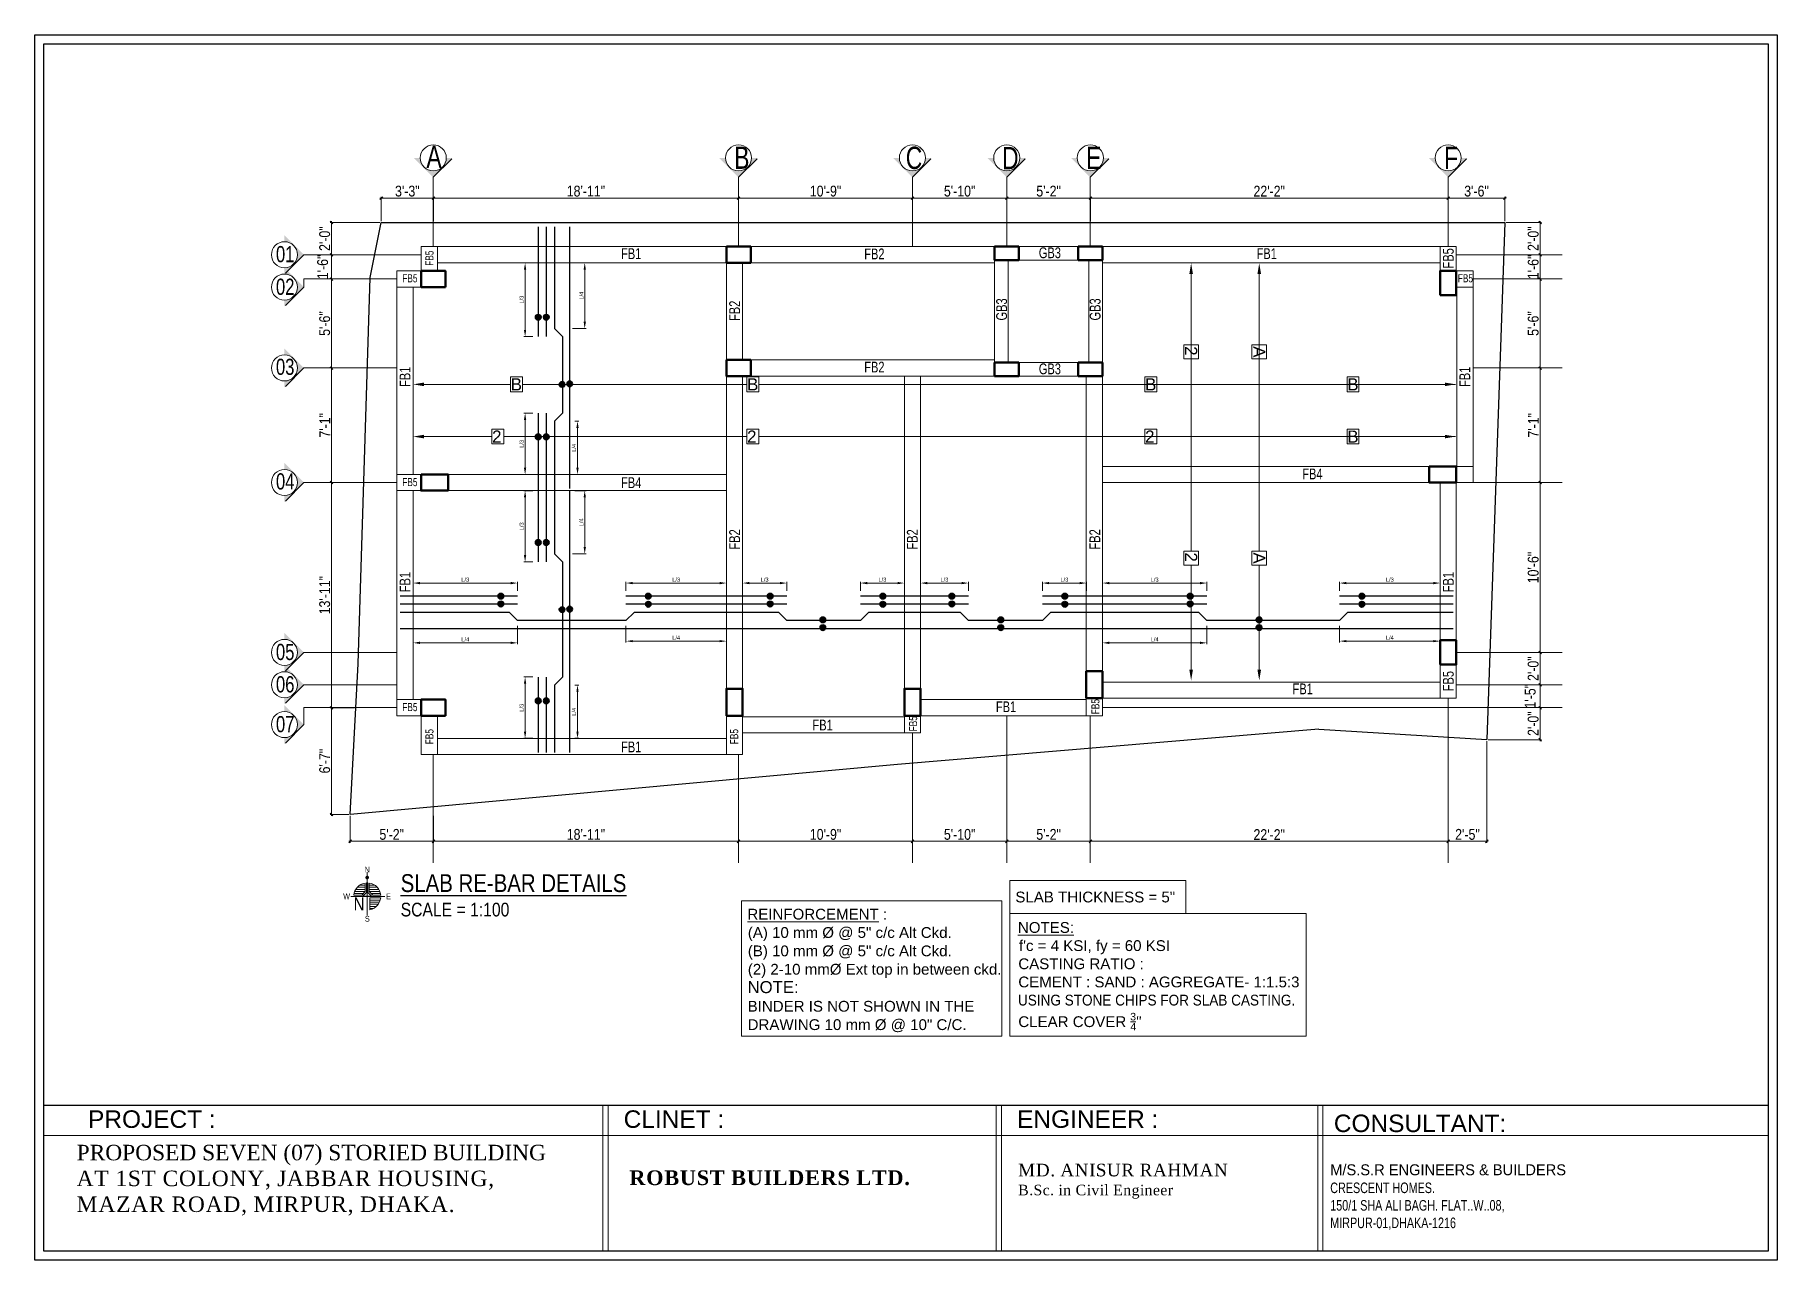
# Model space of a CAD drawing. Extents: x 52891 to 66536, y -48165 to -44533.
# Drawn here: x 60910 to 62202, y -45971 to -45062 of the extents above; entities that cross this region are included whole.
import ezdxf
from ezdxf.enums import TextEntityAlignment as Align

# ---------------------------------------------------------------- set-up
doc = ezdxf.new("R2010")
doc.units = 0
doc.header["$MEASUREMENT"] = 0
doc.header["$PDMODE"] = 3
doc.layers.get('DEFPOINTS').update_dxf_attribs({"lineweight": 13})
for name, color, linetype, lineweight in [('1-TEXT', 212, 'Continuous', 25), ('1dim', 251, 'Continuous', 13), ('COLUMN-1', 1, 'Continuous', 50), ('DIM', 8, 'Continuous', 13), ('DIMEN', 8, 'Continuous', 13), ('line', 7, 'Continuous', 15), ('NORTH_DER', 7, 'Continuous', 13), ('ROD', 1, 'Continuous', 35), ('TEXT', 7, 'Continuous', 13), ('Text1', 7, 'Continuous', 13), ('WALL', 7, 'Continuous', 30)]:
    doc.layers.add(name, color=color, linetype=linetype, lineweight=lineweight)
doc.layers.add('Layer1', color=174, linetype='Continuous')
doc.styles.add('Arial', font='arial.ttf')
doc.styles.add('Dimtext', font='ARIALN.TTF')
doc.styles.add('NEW', font='swissck.ttf')
doc.styles.add('ROMAN_SIMPLEX', font='swisscl.ttf')
doc.styles.get("Standard").update_dxf_attribs({"font": 'arial.ttf', "width": 0.6, "height": 6})
doc.styles.add('STYLE4', font='swissc.ttf')
doc.styles.add('style6', font='swisscl.ttf')
doc.dimstyles.new('1-18', dxfattribs={"dimtxt": 16, "dimasz": 14, "dimexe": 1, "dimexo": 4, "dimgap": 1, "dimtad": 1, "dimdec": 1, "dimzin": 3, "dimdsep": 46, "dimlunit": 4, "dimtxsty": 'Arial', "dimcen": 0.09, "dimdle": 4, "dimclrd": 256, "dimclre": 252, "dimclrt": 256, "dimadec": 0, "dimazin": 0, "dimtfac": 1, "dimtdec": 1, "dimtofl": 0, "dimtmove": 1, "dimatfit": 3, "dimfxl": 2, "dimfrac": 1, "dimtolj": 1, "dimtzin": 0, "dimlwd": -1, "dimlwe": -1, "dimarcsym": 1})
doc.dimstyles.new('Dim4', dxfattribs={"dimtxt": 8, "dimasz": 2, "dimexe": 1, "dimexo": 1, "dimgap": 1, "dimtad": 1, "dimdec": 0, "dimzin": 3, "dimdsep": 46, "dimlunit": 4, "dimtxsty": 'Dimtext', "dimblk": 'OBLIQUE', "dimcen": 2, "dimdle": 1, "dimclrd": 256, "dimclre": 256, "dimclrt": 3, "dimadec": 0, "dimazin": 1, "dimtm": 1e-09, "dimtfac": 1, "dimtdec": 0, "dimtofl": 0, "dimtmove": 2, "dimatfit": 3, "dimldrblk": 'OBLIQUE', "dimfxl": 6, "dimfrac": 2, "dimtolj": 1, "dimtzin": 0, "dimlwd": -1, "dimlwe": -1, "dimarcsym": 0})

msp = doc.modelspace()

# ---------------------------------------------------------------- texts
at = {"layer": '1-TEXT', "style": 'NEW'}
for s, height, p in [('%%USLAB RE-BAR DETAILS', 13.2237, (61181.15, -45697.4)), ('SCALE = 1:100   ', 10.1721, (61181.15, -45715.53))]:
    msp.add_text(s, height=height, dxfattribs=at).set_placement(p)
at = {"layer": 'DIM', "color": 30, "style": 'Arial'}
for s, p in [('2', (61763.17, -45292.49, 1.38)), ('A', (61813.7, -45292.49, 1.38)), ('2', (61763.17, -45445.46, 1.38)), ('A', (61813.7, -45445.46, 1.38))]:
    msp.add_text(s, height=9, rotation=270, dxfattribs=at).set_placement(p)
for s, p in [('B', (61262.81, -45325.31)), ('B', (61438.2, -45325.31)), ('B', (61733.49, -45325.31)), ('B', (61883.48, -45325.31)), ('2', (61248.98, -45364.05)), ('2', (61438.2, -45364.05)), ('2', (61733.49, -45364.05)), ('B', (61883.48, -45364.05))]:
    msp.add_text(s, height=9, dxfattribs=at).set_placement(p)
at = {"layer": 'NORTH_DER', "style": 'STYLE4'}
for s, height, p in [('N', 4.29, (61156.32, -45680.74)), ('W', 4.29, (61141.05, -45700.64)), ('E', 4.29, (61172.09, -45700.66)), ('N', 9.66, (61150.25, -45706.19)), ('S', 4.29, (61156.41, -45717.23))]:
    msp.add_text(s, height=height, dxfattribs=at).set_placement(p, align=Align.MIDDLE_CENTER)
at = {"layer": 'TEXT', "style": 'Arial'}
for s, height, p in [('SLAB THICKNESS = 5"', 8, (61637.24, -45705.12, -1.07)), ('%%UREINFORCEMENT', 8, (61438.4, -45717.82, -1.07)), ('(A) 10 mm %%C @ 5" c/c Alt Ckd.', 8, (61438.72, -45731.45, -1.07)), (' :', 8, (61535.87, -45717.82, -1.07)), ('%%UNOTES:', 8, (61639.14, -45727.71, -0.49)), ('(B) 10 mm %%C @ 5" c/c Alt Ckd.', 8, (61438.72, -45745.08, -1.07)), ("f'c = 4 KSI, fy = 60 KSI", 8, (61639.89, -45741.18, -0.49)), ('(2) 2-10 mm%%C Ext top in between ckd.', 8, (61438.72, -45758.71, -1.07)), ('CASTING RATIO :', 8, (61639.43, -45754.65, -0.49)), ('CEMENT : SAND : AGGREGATE- 1:1.5:3', 8, (61639.43, -45768.13, -0.49)), ('NOTE:', 8.888, (61438.52, -45772.4, -1.07)), ('BINDER IS NOT SHOWN IN THE', 8.0001, (61438.6, -45786.17, -1.07)), ('3', 5.6, (61722.43, -45792.66, -0.49)), ('DRAWING 10 mm %%C @ 10" C/C.', 8.0001, (61438.59, -45799.8, -1.07)), ('CLEAR COVER ', 8, (61639.43, -45797.6, -0.49)), ('4', 5.6, (61722.55, -45800.13, -0.49)), ('"', 8, (61726.9, -45797.6, -0.49))]:
    msp.add_text(s, height=height, dxfattribs=at).set_placement(p)
at = {"layer": 'TEXT', "style": 'Arial', "width": 0.9}
msp.add_text('USING STONE CHIPS FOR SLAB CASTING.', height=8, dxfattribs=at).set_placement((61639.2, -45781.6, -0.49))
at = {"layer": 'TEXT', "lineweight": 18, "width": 278.5304, "attachment_point": 1, "style": 'ROMAN_SIMPLEX'}
for s, insert, char_height in [('A', (61200.27, -45143.72), 16.49), ('B', (61428.65, -45144.44), 16.49), ('C', (61555.92, -45144.52), 16.49), ('D', (61627.41, -45144.69), 16.49), ('E', (61689.74, -45144.6), 16.49), ('F', (61955.37, -45144.6), 16.49), ('01', (61088.63, -45218.21), 12), ('02', (61088.63, -45242.41), 12), ('03', (61088.63, -45301.8), 12), ('04', (61088.63, -45386.8), 12), ('05', (61088.63, -45513.31), 12), ('06', (61088.63, -45537.31), 12), ('07', (61088.63, -45566.88), 12)]:
    msp.add_mtext(s, dxfattribs=dict(at, insert=insert, char_height=char_height))
at = {"layer": 'Text1', "width": 65.9378, "attachment_point": 1, "style": 'style6'}
for s, insert, char_height in [('FB1', (61344.7, -45219.84), 8), ('FB2', (61525.11, -45220.05), 8), ('GB3', (61654.64, -45219.2), 8), ('FB1', (61816.24, -45219.84), 8), ('FB5', (61182.36, -45239.12), 6), ('FB5', (61965.5, -45239.12), 6), ('FB2', (61525.11, -45303.99), 8), ('GB3', (61654.64, -45305.29), 8), ('FB4', (61850.11, -45383.25), 8), ('FB5', (61182.36, -45390.32), 6), ('FB4', (61344.7, -45389.72), 8), ('FB1', (61842.9, -45542.72), 8), ('FB1', (61622.81, -45555.97), 8), ('FB5', (61182.36, -45557.22), 6), ('FB1', (61486.71, -45569.53), 8), ('FB1', (61344.7, -45585.77), 8)]:
    msp.add_mtext(s, dxfattribs=dict(at, insert=insert, char_height=char_height))
at = {"layer": 'Text1', "width": 65.9378, "attachment_point": 1, "rotation": 90, "style": 'style6'}
for s, insert, char_height in [('FB5', (61954.47, -45234.85), 8), ('FB5', (61199.48, -45232.88), 6), ('GB3', (61623.04, -45273.44), 8), ('GB3', (61692.43, -45273.44), 8), ('FB2', (61424.94, -45273.77), 8), ('FB1', (61180.39, -45322.71), 8), ('FB1', (61966.71, -45322.71), 8), ('FB2', (61424.94, -45443.35), 8), ('FB2', (61556.78, -45443.35), 8), ('FB2', (61692.22, -45443.35), 8), ('FB1', (61180.39, -45475), 8), ('FB1', (61954.47, -45475), 8), ('FB5', (61954.47, -45548.5), 8), ('FB5', (61693.6, -45565.54), 6), ('FB5', (61558.37, -45578.23), 6), ('FB5', (61199.48, -45587.79), 6), ('FB5', (61425.63, -45587.79), 6)]:
    msp.add_mtext(s, dxfattribs=dict(at, insert=insert, char_height=char_height))

# ---------------------------------------------------------------- blocks, each defined once
blk = doc.blocks.new('_Oblique')
at = {"layer": 'WALL', "color": 0, "lineweight": -2}
blk.add_line((-0.5, -0.5), (0.5, 0.5), dxfattribs=at)
blk = doc.blocks.new('*D2023')
at = {"layer": 'DEFPOINTS', "color": 0}
for p in [(61205.4, -45182.6), (61166.8, -45200.7), (61205.4, -45200.7)]:
    blk.add_point(p, dxfattribs=at)
at = {"layer": 'line'}
for p, q in [((61165.8, -45182.6), (61206.4, -45182.6)), ((61166.8, -45199.7), (61166.8, -45181.6)), ((61205.4, -45199.7), (61205.4, -45181.6))]:
    blk.add_line(p, q, dxfattribs=at)
at = {"layer": 'line', "xscale": 2, "yscale": 2, "zscale": 2, "rotation": 180}
blk.add_blockref('_Oblique', (61166.8, -45182.6), dxfattribs=at)
at = {"layer": 'line', "xscale": 2, "yscale": 2, "zscale": 2}
blk.add_blockref('_Oblique', (61205.4, -45182.6), dxfattribs=at)
at = {"layer": 'line', "color": 3, "insert": (61186.1, -45177.5), "char_height": 8, "attachment_point": 5, "style": 'Dimtext'}
blk.add_mtext('\\A1;3\'-3"', dxfattribs=at)
blk = doc.blocks.new('*D2024')
at = {"layer": 'DEFPOINTS', "color": 0}
for p in [(61431.9, -45182.6), (61205.4, -45200.7), (61431.9, -45200.7)]:
    blk.add_point(p, dxfattribs=at)
at = {"layer": 'line'}
for p, q in [((61204.4, -45182.6), (61432.9, -45182.6)), ((61205.4, -45199.7), (61205.4, -45181.6)), ((61431.9, -45199.7), (61431.9, -45181.6))]:
    blk.add_line(p, q, dxfattribs=at)
at = {"layer": 'line', "xscale": 2, "yscale": 2, "zscale": 2, "rotation": 180}
blk.add_blockref('_Oblique', (61205.4, -45182.6), dxfattribs=at)
at = {"layer": 'line', "xscale": 2, "yscale": 2, "zscale": 2}
blk.add_blockref('_Oblique', (61431.9, -45182.6), dxfattribs=at)
at = {"layer": 'line', "color": 3, "insert": (61318.6, -45177.5), "char_height": 8, "attachment_point": 5, "style": 'Dimtext'}
blk.add_mtext('\\A1;18\'-11"', dxfattribs=at)
blk = doc.blocks.new('*D2025')
at = {"layer": 'DEFPOINTS', "color": 0}
for p in [(61560.9, -45182.6), (61431.9, -45200.7), (61560.9, -45200.7)]:
    blk.add_point(p, dxfattribs=at)
at = {"layer": 'line'}
for p, q in [((61430.9, -45182.6), (61561.9, -45182.6)), ((61431.9, -45199.7), (61431.9, -45181.6)), ((61560.9, -45199.7), (61560.9, -45181.6))]:
    blk.add_line(p, q, dxfattribs=at)
at = {"layer": 'line', "xscale": 2, "yscale": 2, "zscale": 2, "rotation": 180}
blk.add_blockref('_Oblique', (61431.9, -45182.6), dxfattribs=at)
at = {"layer": 'line', "xscale": 2, "yscale": 2, "zscale": 2}
blk.add_blockref('_Oblique', (61560.9, -45182.6), dxfattribs=at)
at = {"layer": 'line', "color": 3, "insert": (61496.4, -45177.5), "char_height": 8, "attachment_point": 5, "style": 'Dimtext'}
blk.add_mtext('\\A1;10\'-9"', dxfattribs=at)
blk = doc.blocks.new('*D2026')
at = {"layer": 'DEFPOINTS', "color": 0}
for p in [(61630.9, -45182.6), (61560.9, -45200.7), (61630.9, -45200.7)]:
    blk.add_point(p, dxfattribs=at)
at = {"layer": 'line'}
for p, q in [((61559.9, -45182.6), (61631.9, -45182.6)), ((61560.9, -45199.7), (61560.9, -45181.6)), ((61630.9, -45199.7), (61630.9, -45181.6))]:
    blk.add_line(p, q, dxfattribs=at)
at = {"layer": 'line', "xscale": 2, "yscale": 2, "zscale": 2, "rotation": 180}
blk.add_blockref('_Oblique', (61560.9, -45182.6), dxfattribs=at)
at = {"layer": 'line', "xscale": 2, "yscale": 2, "zscale": 2}
blk.add_blockref('_Oblique', (61630.9, -45182.6), dxfattribs=at)
at = {"layer": 'line', "color": 3, "insert": (61595.9, -45177.5), "char_height": 8, "attachment_point": 5, "style": 'Dimtext'}
blk.add_mtext('\\A1;5\'-10"', dxfattribs=at)
blk = doc.blocks.new('*D2027')
at = {"layer": 'DEFPOINTS', "color": 0}
for p in [(61692.9, -45182.6), (61630.9, -45200.7), (61692.9, -45200.7)]:
    blk.add_point(p, dxfattribs=at)
at = {"layer": 'line'}
for p, q in [((61629.9, -45182.6), (61693.9, -45182.6)), ((61630.9, -45199.7), (61630.9, -45181.6)), ((61692.9, -45199.7), (61692.9, -45181.6))]:
    blk.add_line(p, q, dxfattribs=at)
at = {"layer": 'line', "xscale": 2, "yscale": 2, "zscale": 2, "rotation": 180}
blk.add_blockref('_Oblique', (61630.9, -45182.6), dxfattribs=at)
at = {"layer": 'line', "xscale": 2, "yscale": 2, "zscale": 2}
blk.add_blockref('_Oblique', (61692.9, -45182.6), dxfattribs=at)
at = {"layer": 'line', "color": 3, "insert": (61661.9, -45177.5), "char_height": 8, "attachment_point": 5, "style": 'Dimtext'}
blk.add_mtext('\\A1;5\'-2"', dxfattribs=at)
blk = doc.blocks.new('*D2028')
at = {"layer": 'DEFPOINTS', "color": 0}
for p in [(61958.4, -45182.6), (61692.9, -45200.7), (61958.4, -45200.7)]:
    blk.add_point(p, dxfattribs=at)
at = {"layer": 'line'}
for p, q in [((61691.9, -45182.6), (61959.4, -45182.6)), ((61692.9, -45199.7), (61692.9, -45181.6)), ((61958.4, -45199.7), (61958.4, -45181.6))]:
    blk.add_line(p, q, dxfattribs=at)
at = {"layer": 'line', "xscale": 2, "yscale": 2, "zscale": 2, "rotation": 180}
blk.add_blockref('_Oblique', (61692.9, -45182.6), dxfattribs=at)
at = {"layer": 'line', "xscale": 2, "yscale": 2, "zscale": 2}
blk.add_blockref('_Oblique', (61958.4, -45182.6), dxfattribs=at)
at = {"layer": 'line', "color": 3, "insert": (61825.6, -45177.5), "char_height": 8, "attachment_point": 5, "style": 'Dimtext'}
blk.add_mtext('\\A1;22\'-2"', dxfattribs=at)
blk = doc.blocks.new('*D2029')
at = {"layer": 'DEFPOINTS', "color": 0}
for p in [(62000.4, -45182.6), (61958.4, -45200.7), (62000.4, -45200.7)]:
    blk.add_point(p, dxfattribs=at)
at = {"layer": 'line'}
for p, q in [((61957.4, -45182.6), (62001.4, -45182.6)), ((61958.4, -45199.7), (61958.4, -45181.6)), ((62000.4, -45199.7), (62000.4, -45181.6))]:
    blk.add_line(p, q, dxfattribs=at)
at = {"layer": 'line', "xscale": 2, "yscale": 2, "zscale": 2, "rotation": 180}
blk.add_blockref('_Oblique', (61958.4, -45182.6), dxfattribs=at)
at = {"layer": 'line', "xscale": 2, "yscale": 2, "zscale": 2}
blk.add_blockref('_Oblique', (62000.4, -45182.6), dxfattribs=at)
at = {"layer": 'line', "color": 3, "insert": (61979.4, -45177.5), "char_height": 8, "attachment_point": 5, "style": 'Dimtext'}
blk.add_mtext('\\A1;3\'-6"', dxfattribs=at)
blk = doc.blocks.new('*D2030')
at = {"layer": 'DEFPOINTS', "color": 0}
for p in [(61166.8, -45200.7), (61129.9, -45224.7), (61166.8, -45224.7)]:
    blk.add_point(p, dxfattribs=at)
at = {"layer": 'line'}
for p, q in [((61165.8, -45200.7), (61128.9, -45200.7)), ((61129.9, -45199.7), (61129.9, -45225.7)), ((61165.8, -45224.7), (61128.9, -45224.7))]:
    blk.add_line(p, q, dxfattribs=at)
at = {"layer": 'line', "xscale": 2, "yscale": 2, "zscale": 2}
for p, rotation in [((61129.9, -45200.7), 90), ((61129.9, -45224.7), 270)]:
    blk.add_blockref('_Oblique', p, dxfattribs=dict(at, rotation=rotation))
at = {"layer": 'line', "color": 3, "insert": (61124.8, -45212.7), "char_height": 8, "attachment_point": 5, "rotation": 90, "style": 'Dimtext'}
blk.add_mtext('\\A1;2\'-0"', dxfattribs=at)
blk = doc.blocks.new('*D2031')
at = {"layer": 'DEFPOINTS', "color": 0}
for p in [(61166.8, -45224.7), (61129.9, -45242.7), (61129.9, -45242.7)]:
    blk.add_point(p, dxfattribs=at)
at = {"layer": 'line'}
for p, q in [((61165.8, -45224.7), (61128.9, -45224.7)), ((61129.9, -45223.7), (61129.9, -45243.7))]:
    blk.add_line(p, q, dxfattribs=at)
at = {"layer": 'line', "xscale": 2, "yscale": 2, "zscale": 2}
for p, rotation in [((61129.9, -45224.7), 90), ((61129.9, -45242.7), 270)]:
    blk.add_blockref('_Oblique', p, dxfattribs=dict(at, rotation=rotation))
at = {"layer": 'line', "color": 3, "insert": (61123.3, -45233.7), "char_height": 8, "attachment_point": 5, "rotation": 90, "style": 'Dimtext'}
blk.add_mtext('\\A1;1\'-6"', dxfattribs=at)
blk = doc.blocks.new('*D2032')
at = {"layer": 'DEFPOINTS', "color": 0}
for p in [(61129.9, -45242.7), (61129.9, -45308.7), (61129.9, -45308.7)]:
    blk.add_point(p, dxfattribs=at)
at = {"layer": 'line'}
blk.add_line((61129.9, -45241.7), (61129.9, -45309.7), dxfattribs=at)
at = {"layer": 'line', "xscale": 2, "yscale": 2, "zscale": 2}
for p, rotation in [((61129.9, -45242.7), 90), ((61129.9, -45308.7), 270)]:
    blk.add_blockref('_Oblique', p, dxfattribs=dict(at, rotation=rotation))
at = {"layer": 'line', "color": 3, "insert": (61124.8, -45275.7), "char_height": 8, "attachment_point": 5, "rotation": 90, "style": 'Dimtext'}
blk.add_mtext('\\A1;5\'-6"', dxfattribs=at)
blk = doc.blocks.new('*D2033')
at = {"layer": 'DEFPOINTS', "color": 0}
for p in [(61129.9, -45308.7), (61129.9, -45393.7), (61129.9, -45393.7)]:
    blk.add_point(p, dxfattribs=at)
at = {"layer": 'line'}
blk.add_line((61129.9, -45307.7), (61129.9, -45394.7), dxfattribs=at)
at = {"layer": 'line', "xscale": 2, "yscale": 2, "zscale": 2}
for p, rotation in [((61129.9, -45308.7), 90), ((61129.9, -45393.7), 270)]:
    blk.add_blockref('_Oblique', p, dxfattribs=dict(at, rotation=rotation))
at = {"layer": 'line', "color": 3, "insert": (61124.9, -45351.2), "char_height": 8, "attachment_point": 5, "rotation": 90, "style": 'Dimtext'}
blk.add_mtext('\\A1;7\'-1"', dxfattribs=at)
blk = doc.blocks.new('*D2034')
at = {"layer": 'DEFPOINTS', "color": 0}
for p in [(61129.9, -45393.7), (61129.9, -45560.7), (61147.8, -45560.7)]:
    blk.add_point(p, dxfattribs=at)
at = {"layer": 'line'}
for p, q in [((61129.9, -45392.7), (61129.9, -45561.7)), ((61146.8, -45560.7), (61128.9, -45560.7))]:
    blk.add_line(p, q, dxfattribs=at)
at = {"layer": 'line', "xscale": 2, "yscale": 2, "zscale": 2}
for p, rotation in [((61129.9, -45393.7), 90), ((61129.9, -45560.7), 270)]:
    blk.add_blockref('_Oblique', p, dxfattribs=dict(at, rotation=rotation))
at = {"layer": 'line', "color": 3, "insert": (61124.8, -45477.2), "char_height": 8, "attachment_point": 5, "rotation": 90, "style": 'Dimtext'}
blk.add_mtext('\\A1;13\'-11"', dxfattribs=at)
blk = doc.blocks.new('*D2035')
at = {"layer": 'DEFPOINTS', "color": 0}
for p in [(61147.8, -45560.7), (61129.9, -45639.9), (61143.6, -45639.9)]:
    blk.add_point(p, dxfattribs=at)
at = {"layer": 'line'}
for p, q in [((61146.8, -45560.7), (61128.9, -45560.7)), ((61129.9, -45559.7), (61129.9, -45640.9)), ((61142.6, -45639.9), (61128.9, -45639.9))]:
    blk.add_line(p, q, dxfattribs=at)
at = {"layer": 'line', "xscale": 2, "yscale": 2, "zscale": 2}
for p, rotation in [((61129.9, -45560.7), 90), ((61129.9, -45639.9), 270)]:
    blk.add_blockref('_Oblique', p, dxfattribs=dict(at, rotation=rotation))
at = {"layer": 'line', "color": 3, "insert": (61124.8, -45600.3), "char_height": 8, "attachment_point": 5, "rotation": 90, "style": 'Dimtext'}
blk.add_mtext('\\A1;6\'-7"', dxfattribs=at)
blk = doc.blocks.new('*D2036')
at = {"layer": 'DEFPOINTS', "color": 0}
for p in [(61143.6, -45639.9), (61205.4, -45639.9), (61205.4, -45659.8)]:
    blk.add_point(p, dxfattribs=at)
at = {"layer": 'line'}
for p, q in [((61143.6, -45640.9), (61143.6, -45660.8)), ((61205.4, -45640.9), (61205.4, -45660.8)), ((61142.6, -45659.8), (61206.4, -45659.8))]:
    blk.add_line(p, q, dxfattribs=at)
at = {"layer": 'line', "xscale": 2, "yscale": 2, "zscale": 2, "rotation": 180}
blk.add_blockref('_Oblique', (61143.6, -45659.8), dxfattribs=at)
at = {"layer": 'line', "xscale": 2, "yscale": 2, "zscale": 2}
blk.add_blockref('_Oblique', (61205.4, -45659.8), dxfattribs=at)
at = {"layer": 'line', "color": 3, "insert": (61174.5, -45654.7), "char_height": 8, "attachment_point": 5, "style": 'Dimtext'}
blk.add_mtext('\\A1;5\'-2"', dxfattribs=at)
blk = doc.blocks.new('*D2037')
at = {"layer": 'DEFPOINTS', "color": 0}
for p in [(61205.4, -45639.9), (61431.9, -45659.8), (61431.9, -45659.8)]:
    blk.add_point(p, dxfattribs=at)
at = {"layer": 'line'}
for p, q in [((61205.4, -45640.9), (61205.4, -45660.8)), ((61204.4, -45659.8), (61432.9, -45659.8))]:
    blk.add_line(p, q, dxfattribs=at)
at = {"layer": 'line', "xscale": 2, "yscale": 2, "zscale": 2, "rotation": 180}
blk.add_blockref('_Oblique', (61205.4, -45659.8), dxfattribs=at)
at = {"layer": 'line', "xscale": 2, "yscale": 2, "zscale": 2}
blk.add_blockref('_Oblique', (61431.9, -45659.8), dxfattribs=at)
at = {"layer": 'line', "color": 3, "insert": (61318.6, -45654.7), "char_height": 8, "attachment_point": 5, "style": 'Dimtext'}
blk.add_mtext('\\A1;18\'-11"', dxfattribs=at)
blk = doc.blocks.new('*D2038')
at = {"layer": 'DEFPOINTS', "color": 0}
for p in [(61431.9, -45659.8), (61560.9, -45659.8), (61560.9, -45659.8)]:
    blk.add_point(p, dxfattribs=at)
at = {"layer": 'line'}
blk.add_line((61430.9, -45659.8), (61561.9, -45659.8), dxfattribs=at)
at = {"layer": 'line', "xscale": 2, "yscale": 2, "zscale": 2, "rotation": 180}
blk.add_blockref('_Oblique', (61431.9, -45659.8), dxfattribs=at)
at = {"layer": 'line', "xscale": 2, "yscale": 2, "zscale": 2}
blk.add_blockref('_Oblique', (61560.9, -45659.8), dxfattribs=at)
at = {"layer": 'line', "color": 3, "insert": (61496.4, -45654.7), "char_height": 8, "attachment_point": 5, "style": 'Dimtext'}
blk.add_mtext('\\A1;10\'-9"', dxfattribs=at)
blk = doc.blocks.new('*D2039')
at = {"layer": 'DEFPOINTS', "color": 0}
for p in [(61560.9, -45659.8), (61630.9, -45659.8), (61630.9, -45659.8)]:
    blk.add_point(p, dxfattribs=at)
at = {"layer": 'line'}
blk.add_line((61559.9, -45659.8), (61631.9, -45659.8), dxfattribs=at)
at = {"layer": 'line', "xscale": 2, "yscale": 2, "zscale": 2, "rotation": 180}
blk.add_blockref('_Oblique', (61560.9, -45659.8), dxfattribs=at)
at = {"layer": 'line', "xscale": 2, "yscale": 2, "zscale": 2}
blk.add_blockref('_Oblique', (61630.9, -45659.8), dxfattribs=at)
at = {"layer": 'line', "color": 3, "insert": (61595.9, -45654.7), "char_height": 8, "attachment_point": 5, "style": 'Dimtext'}
blk.add_mtext('\\A1;5\'-10"', dxfattribs=at)
blk = doc.blocks.new('*D2040')
at = {"layer": 'DEFPOINTS', "color": 0}
for p in [(61630.9, -45659.8), (61692.9, -45659.8), (61692.9, -45659.8)]:
    blk.add_point(p, dxfattribs=at)
at = {"layer": 'line'}
blk.add_line((61629.9, -45659.8), (61693.9, -45659.8), dxfattribs=at)
at = {"layer": 'line', "xscale": 2, "yscale": 2, "zscale": 2, "rotation": 180}
blk.add_blockref('_Oblique', (61630.9, -45659.8), dxfattribs=at)
at = {"layer": 'line', "xscale": 2, "yscale": 2, "zscale": 2}
blk.add_blockref('_Oblique', (61692.9, -45659.8), dxfattribs=at)
at = {"layer": 'line', "color": 3, "insert": (61661.9, -45654.7), "char_height": 8, "attachment_point": 5, "style": 'Dimtext'}
blk.add_mtext('\\A1;5\'-2"', dxfattribs=at)
blk = doc.blocks.new('*D2041')
at = {"layer": 'DEFPOINTS', "color": 0}
for p in [(61692.9, -45659.8), (61958.4, -45659.8), (61958.4, -45659.8)]:
    blk.add_point(p, dxfattribs=at)
at = {"layer": 'line'}
blk.add_line((61691.9, -45659.8), (61959.4, -45659.8), dxfattribs=at)
at = {"layer": 'line', "xscale": 2, "yscale": 2, "zscale": 2, "rotation": 180}
blk.add_blockref('_Oblique', (61692.9, -45659.8), dxfattribs=at)
at = {"layer": 'line', "xscale": 2, "yscale": 2, "zscale": 2}
blk.add_blockref('_Oblique', (61958.4, -45659.8), dxfattribs=at)
at = {"layer": 'line', "color": 3, "insert": (61825.6, -45654.8), "char_height": 8, "attachment_point": 5, "style": 'Dimtext'}
blk.add_mtext('\\A1;22\'-2"', dxfattribs=at)
blk = doc.blocks.new('*D2042')
at = {"layer": 'DEFPOINTS', "color": 0}
for p in [(61987.1, -45584.4), (61958.4, -45659.8), (61987.1, -45659.8)]:
    blk.add_point(p, dxfattribs=at)
at = {"layer": 'line'}
for p, q in [((61987.1, -45585.4), (61987.1, -45660.8)), ((61957.4, -45659.8), (61988.1, -45659.8))]:
    blk.add_line(p, q, dxfattribs=at)
at = {"layer": 'line', "xscale": 2, "yscale": 2, "zscale": 2, "rotation": 180}
blk.add_blockref('_Oblique', (61958.4, -45659.8), dxfattribs=at)
at = {"layer": 'line', "xscale": 2, "yscale": 2, "zscale": 2}
blk.add_blockref('_Oblique', (61987.1, -45659.8), dxfattribs=at)
at = {"layer": 'line', "color": 3, "insert": (61972.7, -45654.7), "char_height": 8, "attachment_point": 5, "style": 'Dimtext'}
blk.add_mtext('\\A1;2\'-5"', dxfattribs=at)
blk = doc.blocks.new('*D2043')
at = {"layer": 'DEFPOINTS', "color": 0}
for p in [(62000.4, -45200.7), (62000.4, -45224.7), (62026.6, -45224.7)]:
    blk.add_point(p, dxfattribs=at)
at = {"layer": 'line'}
for p, q in [((62001.4, -45200.7), (62027.6, -45200.7)), ((62026.6, -45199.7), (62026.6, -45225.7)), ((62001.4, -45224.7), (62027.6, -45224.7))]:
    blk.add_line(p, q, dxfattribs=at)
at = {"layer": 'line', "xscale": 2, "yscale": 2, "zscale": 2}
for p, rotation in [((62026.6, -45200.7), 90), ((62026.6, -45224.7), 270)]:
    blk.add_blockref('_Oblique', p, dxfattribs=dict(at, rotation=rotation))
at = {"layer": 'line', "color": 3, "insert": (62021.5, -45212.7), "char_height": 8, "attachment_point": 5, "rotation": 90, "style": 'Dimtext'}
blk.add_mtext('\\A1;2\'-0"', dxfattribs=at)
blk = doc.blocks.new('*D2044')
at = {"layer": 'DEFPOINTS', "color": 0}
for p in [(62000.4, -45224.7), (62026.6, -45242.7), (62026.6, -45242.7)]:
    blk.add_point(p, dxfattribs=at)
at = {"layer": 'line'}
for p, q in [((62001.4, -45224.7), (62027.6, -45224.7)), ((62026.6, -45223.7), (62026.6, -45243.7))]:
    blk.add_line(p, q, dxfattribs=at)
at = {"layer": 'line', "xscale": 2, "yscale": 2, "zscale": 2}
for p, rotation in [((62026.6, -45224.7), 90), ((62026.6, -45242.7), 270)]:
    blk.add_blockref('_Oblique', p, dxfattribs=dict(at, rotation=rotation))
at = {"layer": 'line', "color": 3, "insert": (62021.5, -45233.7), "char_height": 8, "attachment_point": 5, "rotation": 90, "style": 'Dimtext'}
blk.add_mtext('\\A1;1\'-6"', dxfattribs=at)
blk = doc.blocks.new('*D2045')
at = {"layer": 'DEFPOINTS', "color": 0}
for p in [(62026.6, -45242.7), (62026.6, -45308.7), (62026.6, -45308.7)]:
    blk.add_point(p, dxfattribs=at)
at = {"layer": 'line'}
blk.add_line((62026.6, -45241.7), (62026.6, -45309.7), dxfattribs=at)
at = {"layer": 'line', "xscale": 2, "yscale": 2, "zscale": 2}
for p, rotation in [((62026.6, -45242.7), 90), ((62026.6, -45308.7), 270)]:
    blk.add_blockref('_Oblique', p, dxfattribs=dict(at, rotation=rotation))
at = {"layer": 'line', "color": 3, "insert": (62021.5, -45275.7), "char_height": 8, "attachment_point": 5, "rotation": 90, "style": 'Dimtext'}
blk.add_mtext('\\A1;5\'-6"', dxfattribs=at)
blk = doc.blocks.new('*D2046')
at = {"layer": 'DEFPOINTS', "color": 0}
for p in [(62026.6, -45308.7), (62026.6, -45393.7), (62026.6, -45393.7)]:
    blk.add_point(p, dxfattribs=at)
at = {"layer": 'line'}
blk.add_line((62026.6, -45307.7), (62026.6, -45394.7), dxfattribs=at)
at = {"layer": 'line', "xscale": 2, "yscale": 2, "zscale": 2}
for p, rotation in [((62026.6, -45308.7), 90), ((62026.6, -45393.7), 270)]:
    blk.add_blockref('_Oblique', p, dxfattribs=dict(at, rotation=rotation))
at = {"layer": 'line', "color": 3, "insert": (62021.6, -45351.2), "char_height": 8, "attachment_point": 5, "rotation": 90, "style": 'Dimtext'}
blk.add_mtext('\\A1;7\'-1"', dxfattribs=at)
blk = doc.blocks.new('*D2047')
at = {"layer": 'DEFPOINTS', "color": 0}
for p in [(62026.6, -45393.7), (62026.6, -45519.7), (62026.6, -45519.7)]:
    blk.add_point(p, dxfattribs=at)
at = {"layer": 'line'}
blk.add_line((62026.6, -45392.7), (62026.6, -45520.7), dxfattribs=at)
at = {"layer": 'line', "xscale": 2, "yscale": 2, "zscale": 2}
for p, rotation in [((62026.6, -45393.7), 90), ((62026.6, -45519.7), 270)]:
    blk.add_blockref('_Oblique', p, dxfattribs=dict(at, rotation=rotation))
at = {"layer": 'line', "color": 3, "insert": (62021.5, -45456.7), "char_height": 8, "attachment_point": 5, "rotation": 90, "style": 'Dimtext'}
blk.add_mtext('\\A1;10\'-6"', dxfattribs=at)
blk = doc.blocks.new('*D2048')
at = {"layer": 'DEFPOINTS', "color": 0}
for p in [(62026.6, -45519.7), (62026.6, -45543.7), (62026.6, -45543.7)]:
    blk.add_point(p, dxfattribs=at)
at = {"layer": 'line'}
blk.add_line((62026.6, -45518.7), (62026.6, -45544.7), dxfattribs=at)
at = {"layer": 'line', "xscale": 2, "yscale": 2, "zscale": 2}
for p, rotation in [((62026.6, -45519.7), 90), ((62026.6, -45543.7), 270)]:
    blk.add_blockref('_Oblique', p, dxfattribs=dict(at, rotation=rotation))
at = {"layer": 'line', "color": 3, "insert": (62021.5, -45531.7), "char_height": 8, "attachment_point": 5, "rotation": 90, "style": 'Dimtext'}
blk.add_mtext('\\A1;2\'-0"', dxfattribs=at)
blk = doc.blocks.new('*D2049')
at = {"layer": 'DEFPOINTS', "color": 0}
for p in [(62026.6, -45543.7), (62026.6, -45560.7), (62026.6, -45560.7)]:
    blk.add_point(p, dxfattribs=at)
at = {"layer": 'line'}
blk.add_line((62026.6, -45542.7), (62026.6, -45561.7), dxfattribs=at)
at = {"layer": 'line', "xscale": 2, "yscale": 2, "zscale": 2}
for p, rotation in [((62026.6, -45543.7), 90), ((62026.6, -45560.7), 270)]:
    blk.add_blockref('_Oblique', p, dxfattribs=dict(at, rotation=rotation))
at = {"layer": 'line', "color": 3, "insert": (62019.3, -45552.2), "char_height": 8, "attachment_point": 5, "rotation": 90, "style": 'Dimtext'}
blk.add_mtext('\\A1;1\'-5"', dxfattribs=at)
blk = doc.blocks.new('*D2050')
at = {"layer": 'DEFPOINTS', "color": 0}
for p in [(62026.6, -45560.7), (61987.1, -45584.4), (62026.6, -45584.4)]:
    blk.add_point(p, dxfattribs=at)
at = {"layer": 'line'}
for p, q in [((62026.6, -45559.7), (62026.6, -45585.4)), ((61988.1, -45584.4), (62027.6, -45584.4))]:
    blk.add_line(p, q, dxfattribs=at)
at = {"layer": 'line', "xscale": 2, "yscale": 2, "zscale": 2}
for p, rotation in [((62026.6, -45560.7), 90), ((62026.6, -45584.4), 270)]:
    blk.add_blockref('_Oblique', p, dxfattribs=dict(at, rotation=rotation))
at = {"layer": 'line', "color": 3, "insert": (62021.5, -45572.5), "char_height": 8, "attachment_point": 5, "rotation": 90, "style": 'Dimtext'}
blk.add_mtext('\\A1;2\'-0"', dxfattribs=at)
blk = doc.blocks.new('*D2051')
at = {"layer": '1dim', "color": 252, "linetype": 'Continuous'}
for p, q in [((61348.3, -45474), (61348.3, -45467.2)), ((61422.9, -45474), (61422.9, -45467.2))]:
    blk.add_line(p, q, dxfattribs=at)
at = {"layer": '1dim', "linetype": 'Continuous'}
blk.add_line((61353.3, -45468.2), (61417.9, -45468.2), dxfattribs=at)
at = {"layer": '1dim'}
for points in [[(61353.3, -45467.4), (61353.3, -45469.1), (61348.3, -45468.2)], [(61417.9, -45467.4), (61417.9, -45469.1), (61422.9, -45468.2)]]:
    blk.add_solid(points, dxfattribs=at)
at = {"layer": 'DEFPOINTS', "color": 0}
for p in [(61348.3, -45478), (61422.9, -45468.2), (61422.9, -45478)]:
    blk.add_point(p, dxfattribs=at)
at = {"layer": '1dim', "insert": (61385.6, -45465.7), "char_height": 3, "attachment_point": 5, "style": 'Arial'}
blk.add_mtext('\\A1;L/3', dxfattribs=at)
blk = doc.blocks.new('*D2052')
at = {"layer": '1dim', "color": 252, "linetype": 'Continuous'}
for p, q in [((61348.3, -45500), (61348.3, -45512.3)), ((61422.9, -45502.1), (61422.9, -45512.3))]:
    blk.add_line(p, q, dxfattribs=at)
at = {"layer": '1dim', "linetype": 'Continuous'}
blk.add_line((61417.9, -45511.3), (61353.3, -45511.3), dxfattribs=at)
at = {"layer": '1dim'}
for points in [[(61353.3, -45510.5), (61353.3, -45512.1), (61348.3, -45511.3)], [(61417.9, -45510.5), (61417.9, -45512.1), (61422.9, -45511.3)]]:
    blk.add_solid(points, dxfattribs=at)
at = {"layer": 'DEFPOINTS', "color": 0}
for p in [(61348.3, -45496), (61422.9, -45498.1), (61348.3, -45511.3)]:
    blk.add_point(p, dxfattribs=at)
at = {"layer": '1dim', "insert": (61385.6, -45508.8), "char_height": 3, "attachment_point": 5, "style": 'Arial'}
blk.add_mtext('\\A1;L/4', dxfattribs=at)
blk = doc.blocks.new('*D2053')
at = {"layer": '1dim', "color": 252, "linetype": 'Continuous'}
for p, q in [((61190.4, -45474), (61190.4, -45467.2)), ((61267.8, -45474), (61267.8, -45467.2))]:
    blk.add_line(p, q, dxfattribs=at)
at = {"layer": '1dim', "linetype": 'Continuous'}
blk.add_line((61195.4, -45468.2), (61262.8, -45468.2), dxfattribs=at)
at = {"layer": '1dim'}
for points in [[(61195.4, -45467.4), (61195.4, -45469.1), (61190.4, -45468.2)], [(61262.8, -45467.4), (61262.8, -45469.1), (61267.8, -45468.2)]]:
    blk.add_solid(points, dxfattribs=at)
at = {"layer": 'DEFPOINTS', "color": 0}
for p in [(61190.4, -45478), (61267.8, -45468.2), (61267.8, -45478)]:
    blk.add_point(p, dxfattribs=at)
at = {"layer": '1dim', "insert": (61229.1, -45465.7), "char_height": 3, "attachment_point": 5, "style": 'Arial'}
blk.add_mtext('\\A1;L/3', dxfattribs=at)
blk = doc.blocks.new('*D2054')
at = {"layer": '1dim', "color": 252, "linetype": 'Continuous'}
for p, q in [((61190.4, -45503.4), (61190.4, -45513.6)), ((61267.8, -45500), (61267.8, -45513.6))]:
    blk.add_line(p, q, dxfattribs=at)
at = {"layer": '1dim', "linetype": 'Continuous'}
blk.add_line((61262.8, -45512.6), (61195.4, -45512.6), dxfattribs=at)
at = {"layer": '1dim'}
for points in [[(61195.4, -45511.7), (61195.4, -45513.4), (61190.4, -45512.6)], [(61262.8, -45511.7), (61262.8, -45513.4), (61267.8, -45512.6)]]:
    blk.add_solid(points, dxfattribs=at)
at = {"layer": 'DEFPOINTS', "color": 0}
for p in [(61190.4, -45499.4), (61267.8, -45496), (61190.4, -45512.6)]:
    blk.add_point(p, dxfattribs=at)
at = {"layer": '1dim', "insert": (61229.1, -45510), "char_height": 3, "attachment_point": 5, "style": 'Arial'}
blk.add_mtext('\\A1;L/4', dxfattribs=at)
blk = doc.blocks.new('*D2055')
at = {"layer": '1dim', "color": 252, "linetype": 'Continuous'}
for p, q in [((61434.9, -45474), (61434.9, -45467.2)), ((61467.6, -45474), (61467.6, -45467.2))]:
    blk.add_line(p, q, dxfattribs=at)
at = {"layer": '1dim', "linetype": 'Continuous'}
blk.add_line((61439.9, -45468.2), (61462.6, -45468.2), dxfattribs=at)
at = {"layer": '1dim'}
for points in [[(61439.9, -45467.4), (61439.9, -45469.1), (61434.9, -45468.2)], [(61462.6, -45467.4), (61462.6, -45469.1), (61467.6, -45468.2)]]:
    blk.add_solid(points, dxfattribs=at)
at = {"layer": 'DEFPOINTS', "color": 0}
for p in [(61434.9, -45478), (61467.6, -45468.2), (61467.6, -45478)]:
    blk.add_point(p, dxfattribs=at)
at = {"layer": '1dim', "insert": (61451.2, -45465.7), "char_height": 3, "attachment_point": 5, "style": 'Arial'}
blk.add_mtext('\\A1;L/3', dxfattribs=at)
blk = doc.blocks.new('*D2056')
at = {"layer": '1dim', "color": 252, "linetype": 'Continuous'}
for p, q in [((61522.3, -45474), (61522.3, -45467.2)), ((61554.9, -45474), (61554.9, -45467.2))]:
    blk.add_line(p, q, dxfattribs=at)
at = {"layer": '1dim', "linetype": 'Continuous'}
blk.add_line((61527.3, -45468.2), (61549.9, -45468.2), dxfattribs=at)
at = {"layer": '1dim'}
for points in [[(61527.3, -45467.4), (61527.3, -45469.1), (61522.3, -45468.2)], [(61549.9, -45467.4), (61549.9, -45469.1), (61554.9, -45468.2)]]:
    blk.add_solid(points, dxfattribs=at)
at = {"layer": 'DEFPOINTS', "color": 0}
for p in [(61522.3, -45478), (61554.9, -45468.2), (61554.9, -45478)]:
    blk.add_point(p, dxfattribs=at)
at = {"layer": '1dim', "insert": (61538.6, -45465.7), "char_height": 3, "attachment_point": 5, "style": 'Arial'}
blk.add_mtext('\\A1;L/3', dxfattribs=at)
blk = doc.blocks.new('*D2057')
at = {"layer": '1dim', "color": 252, "linetype": 'Continuous'}
for p, q in [((61566.9, -45474), (61566.9, -45467.2)), ((61602.4, -45474), (61602.4, -45467.2))]:
    blk.add_line(p, q, dxfattribs=at)
at = {"layer": '1dim', "linetype": 'Continuous'}
blk.add_line((61571.9, -45468.2), (61597.4, -45468.2), dxfattribs=at)
at = {"layer": '1dim'}
for points in [[(61571.9, -45467.4), (61571.9, -45469.1), (61566.9, -45468.2)], [(61597.4, -45467.4), (61597.4, -45469.1), (61602.4, -45468.2)]]:
    blk.add_solid(points, dxfattribs=at)
at = {"layer": 'DEFPOINTS', "color": 0}
for p in [(61566.9, -45478), (61602.4, -45468.2), (61602.4, -45478)]:
    blk.add_point(p, dxfattribs=at)
at = {"layer": '1dim', "insert": (61584.6, -45465.7), "char_height": 3, "attachment_point": 5, "style": 'Arial'}
blk.add_mtext('\\A1;L/3', dxfattribs=at)
blk = doc.blocks.new('*D2058')
at = {"layer": '1dim', "color": 252, "linetype": 'Continuous'}
for p, q in [((61657.3, -45474), (61657.3, -45467.2)), ((61689.9, -45474), (61689.9, -45467.2))]:
    blk.add_line(p, q, dxfattribs=at)
at = {"layer": '1dim', "linetype": 'Continuous'}
blk.add_line((61662.3, -45468.2), (61684.9, -45468.2), dxfattribs=at)
at = {"layer": '1dim'}
for points in [[(61662.3, -45467.4), (61662.3, -45469.1), (61657.3, -45468.2)], [(61684.9, -45467.4), (61684.9, -45469.1), (61689.9, -45468.2)]]:
    blk.add_solid(points, dxfattribs=at)
at = {"layer": 'DEFPOINTS', "color": 0}
for p in [(61657.3, -45478), (61689.9, -45468.2), (61689.9, -45478)]:
    blk.add_point(p, dxfattribs=at)
at = {"layer": '1dim', "insert": (61673.6, -45465.7), "char_height": 3, "attachment_point": 5, "style": 'Arial'}
blk.add_mtext('\\A1;L/3', dxfattribs=at)
blk = doc.blocks.new('*D2059')
at = {"layer": '1dim', "color": 252, "linetype": 'Continuous'}
for p, q in [((61877.8, -45474), (61877.8, -45467.2)), ((61952.4, -45474), (61952.4, -45467.2))]:
    blk.add_line(p, q, dxfattribs=at)
at = {"layer": '1dim', "linetype": 'Continuous'}
blk.add_line((61882.8, -45468.2), (61947.4, -45468.2), dxfattribs=at)
at = {"layer": '1dim'}
for points in [[(61882.8, -45467.4), (61882.8, -45469.1), (61877.8, -45468.2)], [(61947.4, -45467.4), (61947.4, -45469.1), (61952.4, -45468.2)]]:
    blk.add_solid(points, dxfattribs=at)
at = {"layer": 'DEFPOINTS', "color": 0}
for p in [(61877.8, -45478), (61952.4, -45468.2), (61952.4, -45478)]:
    blk.add_point(p, dxfattribs=at)
at = {"layer": '1dim', "insert": (61915.1, -45465.7), "char_height": 3, "attachment_point": 5, "style": 'Arial'}
blk.add_mtext('\\A1;L/3', dxfattribs=at)
blk = doc.blocks.new('*D2060')
at = {"layer": '1dim', "color": 252, "linetype": 'Continuous'}
for p, q in [((61877.8, -45500), (61877.8, -45512.3)), ((61952.4, -45502.1), (61952.4, -45512.3))]:
    blk.add_line(p, q, dxfattribs=at)
at = {"layer": '1dim', "linetype": 'Continuous'}
blk.add_line((61947.4, -45511.3), (61882.8, -45511.3), dxfattribs=at)
at = {"layer": '1dim'}
for points in [[(61882.8, -45510.5), (61882.8, -45512.1), (61877.8, -45511.3)], [(61947.4, -45510.5), (61947.4, -45512.1), (61952.4, -45511.3)]]:
    blk.add_solid(points, dxfattribs=at)
at = {"layer": 'DEFPOINTS', "color": 0}
for p in [(61877.8, -45496), (61952.4, -45498.1), (61877.8, -45511.3)]:
    blk.add_point(p, dxfattribs=at)
at = {"layer": '1dim', "insert": (61915.1, -45508.8), "char_height": 3, "attachment_point": 5, "style": 'Arial'}
blk.add_mtext('\\A1;L/4', dxfattribs=at)
blk = doc.blocks.new('*D2061')
at = {"layer": '1dim', "color": 252, "linetype": 'Continuous'}
for p, q in [((61701.9, -45474), (61701.9, -45467.2)), ((61779.3, -45474), (61779.3, -45467.2))]:
    blk.add_line(p, q, dxfattribs=at)
at = {"layer": '1dim', "linetype": 'Continuous'}
blk.add_line((61706.9, -45468.2), (61774.3, -45468.2), dxfattribs=at)
at = {"layer": '1dim'}
for points in [[(61706.9, -45467.4), (61706.9, -45469.1), (61701.9, -45468.2)], [(61774.3, -45467.4), (61774.3, -45469.1), (61779.3, -45468.2)]]:
    blk.add_solid(points, dxfattribs=at)
at = {"layer": 'DEFPOINTS', "color": 0}
for p in [(61701.9, -45478), (61779.3, -45468.2), (61779.3, -45478)]:
    blk.add_point(p, dxfattribs=at)
at = {"layer": '1dim', "insert": (61740.6, -45465.7), "char_height": 3, "attachment_point": 5, "style": 'Arial'}
blk.add_mtext('\\A1;L/3', dxfattribs=at)
blk = doc.blocks.new('*D2062')
at = {"layer": '1dim', "color": 252, "linetype": 'Continuous'}
for p, q in [((61701.9, -45503.4), (61701.9, -45513.6)), ((61779.3, -45500), (61779.3, -45513.6))]:
    blk.add_line(p, q, dxfattribs=at)
at = {"layer": '1dim', "linetype": 'Continuous'}
blk.add_line((61774.3, -45512.6), (61706.9, -45512.6), dxfattribs=at)
at = {"layer": '1dim'}
for points in [[(61706.9, -45511.7), (61706.9, -45513.4), (61701.9, -45512.6)], [(61774.3, -45511.7), (61774.3, -45513.4), (61779.3, -45512.6)]]:
    blk.add_solid(points, dxfattribs=at)
at = {"layer": 'DEFPOINTS', "color": 0}
for p in [(61701.9, -45499.4), (61779.3, -45496), (61701.9, -45512.6)]:
    blk.add_point(p, dxfattribs=at)
at = {"layer": '1dim', "insert": (61740.6, -45510), "char_height": 3, "attachment_point": 5, "style": 'Arial'}
blk.add_mtext('\\A1;L/4', dxfattribs=at)
blk = doc.blocks.new('*D2063')
at = {"layer": '1dim', "color": 252, "linetype": 'Continuous'}
for p, q in [((61279.2, -45399.7), (61272.5, -45399.7)), ((61279.2, -45452.5), (61272.5, -45452.5))]:
    blk.add_line(p, q, dxfattribs=at)
at = {"layer": '1dim', "linetype": 'Continuous'}
blk.add_line((61273.5, -45447.5), (61273.5, -45404.7), dxfattribs=at)
at = {"layer": '1dim'}
for points in [[(61272.6, -45404.7), (61274.3, -45404.7), (61273.5, -45399.7)], [(61272.6, -45447.5), (61274.3, -45447.5), (61273.5, -45452.5)]]:
    blk.add_solid(points, dxfattribs=at)
at = {"layer": 'DEFPOINTS', "color": 0}
for p in [(61273.5, -45399.7), (61283.2, -45399.7), (61283.2, -45452.5)]:
    blk.add_point(p, dxfattribs=at)
at = {"layer": '1dim', "insert": (61270.9, -45426.1), "char_height": 3, "attachment_point": 5, "rotation": 90, "style": 'Arial'}
blk.add_mtext('\\A1;L/3', dxfattribs=at)
blk = doc.blocks.new('*D2064')
at = {"layer": '1dim', "color": 252, "linetype": 'Continuous'}
for p, q in [((61310.4, -45399.7), (61318.7, -45399.7)), ((61308.6, -45446.5), (61318.7, -45446.5))]:
    blk.add_line(p, q, dxfattribs=at)
at = {"layer": '1dim', "linetype": 'Continuous'}
blk.add_line((61317.7, -45404.7), (61317.7, -45441.5), dxfattribs=at)
at = {"layer": '1dim'}
for points in [[(61316.9, -45404.7), (61318.6, -45404.7), (61317.7, -45399.7)], [(61316.9, -45441.5), (61318.6, -45441.5), (61317.7, -45446.5)]]:
    blk.add_solid(points, dxfattribs=at)
at = {"layer": 'DEFPOINTS', "color": 0}
for p in [(61306.4, -45399.7), (61304.6, -45446.5), (61317.7, -45446.5)]:
    blk.add_point(p, dxfattribs=at)
at = {"layer": '1dim', "insert": (61315.2, -45423.1), "char_height": 3, "attachment_point": 5, "rotation": 90, "style": 'Arial'}
blk.add_mtext('\\A1;L/4', dxfattribs=at)
blk = doc.blocks.new('*D2065')
at = {"layer": '1dim', "color": 252, "linetype": 'Continuous'}
for p, q in [((61310.3, -45543.9), (61313.4, -45543.9)), ((61310.4, -45583.4), (61313.4, -45583.4))]:
    blk.add_line(p, q, dxfattribs=at)
at = {"layer": '1dim', "linetype": 'Continuous'}
blk.add_line((61312.4, -45548.9), (61312.4, -45578.4), dxfattribs=at)
at = {"layer": '1dim'}
for points in [[(61311.5, -45548.9), (61313.2, -45548.9), (61312.4, -45543.9)], [(61311.5, -45578.4), (61313.2, -45578.4), (61312.4, -45583.4)]]:
    blk.add_solid(points, dxfattribs=at)
at = {"layer": 'DEFPOINTS', "color": 0}
for p in [(61306.3, -45543.9), (61306.4, -45583.4), (61312.4, -45583.4)]:
    blk.add_point(p, dxfattribs=at)
at = {"layer": '1dim', "insert": (61309.8, -45563.7), "char_height": 3, "attachment_point": 5, "rotation": 90, "style": 'Arial'}
blk.add_mtext('\\A1;L/4', dxfattribs=at)
blk = doc.blocks.new('*D2066')
at = {"layer": '1dim', "color": 252, "linetype": 'Continuous'}
for p, q in [((61279.2, -45537.9), (61272.5, -45537.9)), ((61279.2, -45583.4), (61272.5, -45583.4))]:
    blk.add_line(p, q, dxfattribs=at)
at = {"layer": '1dim', "linetype": 'Continuous'}
blk.add_line((61273.5, -45578.4), (61273.5, -45542.9), dxfattribs=at)
at = {"layer": '1dim'}
for points in [[(61272.6, -45542.9), (61274.3, -45542.9), (61273.5, -45537.9)], [(61272.6, -45578.4), (61274.3, -45578.4), (61273.5, -45583.4)]]:
    blk.add_solid(points, dxfattribs=at)
at = {"layer": 'DEFPOINTS', "color": 0}
for p in [(61273.5, -45537.9), (61283.2, -45537.9), (61283.2, -45583.4)]:
    blk.add_point(p, dxfattribs=at)
at = {"layer": '1dim', "insert": (61270.9, -45560.7), "char_height": 3, "attachment_point": 5, "rotation": 90, "style": 'Arial'}
blk.add_mtext('\\A1;L/3', dxfattribs=at)
blk = doc.blocks.new('*D2067')
at = {"layer": '1dim', "color": 252, "linetype": 'Continuous'}
for p, q in [((61279.2, -45230.7), (61272.5, -45230.7)), ((61279.2, -45285.4), (61272.5, -45285.4))]:
    blk.add_line(p, q, dxfattribs=at)
at = {"layer": '1dim', "linetype": 'Continuous'}
blk.add_line((61273.5, -45280.4), (61273.5, -45235.7), dxfattribs=at)
at = {"layer": '1dim'}
for points in [[(61272.6, -45235.7), (61274.3, -45235.7), (61273.5, -45230.7)], [(61272.6, -45280.4), (61274.3, -45280.4), (61273.5, -45285.4)]]:
    blk.add_solid(points, dxfattribs=at)
at = {"layer": 'DEFPOINTS', "color": 0}
for p in [(61273.5, -45230.7), (61283.2, -45230.7), (61283.2, -45285.4)]:
    blk.add_point(p, dxfattribs=at)
at = {"layer": '1dim', "insert": (61270.9, -45258), "char_height": 3, "attachment_point": 5, "rotation": 90, "style": 'Arial'}
blk.add_mtext('\\A1;L/3', dxfattribs=at)
blk = doc.blocks.new('*D2068')
at = {"layer": '1dim', "color": 252, "linetype": 'Continuous'}
for p, q in [((61310.4, -45230.7), (61318.7, -45230.7)), ((61308.6, -45279.4), (61318.7, -45279.4))]:
    blk.add_line(p, q, dxfattribs=at)
at = {"layer": '1dim', "linetype": 'Continuous'}
blk.add_line((61317.7, -45235.7), (61317.7, -45274.4), dxfattribs=at)
at = {"layer": '1dim'}
for points in [[(61316.9, -45235.7), (61318.6, -45235.7), (61317.7, -45230.7)], [(61316.9, -45274.4), (61318.6, -45274.4), (61317.7, -45279.4)]]:
    blk.add_solid(points, dxfattribs=at)
at = {"layer": 'DEFPOINTS', "color": 0}
for p in [(61306.4, -45230.7), (61304.6, -45279.4), (61317.7, -45279.4)]:
    blk.add_point(p, dxfattribs=at)
at = {"layer": '1dim', "insert": (61315.2, -45255), "char_height": 3, "attachment_point": 5, "rotation": 90, "style": 'Arial'}
blk.add_mtext('\\A1;L/4', dxfattribs=at)
blk = doc.blocks.new('*D2069')
at = {"layer": '1dim', "color": 252, "linetype": 'Continuous'}
for p, q in [((61310.3, -45348.2), (61313.4, -45348.2)), ((61310.4, -45387.7), (61313.4, -45387.7))]:
    blk.add_line(p, q, dxfattribs=at)
at = {"layer": '1dim', "linetype": 'Continuous'}
blk.add_line((61312.4, -45353.2), (61312.4, -45382.7), dxfattribs=at)
at = {"layer": '1dim'}
for points in [[(61311.5, -45353.2), (61313.2, -45353.2), (61312.4, -45348.2)], [(61311.5, -45382.7), (61313.2, -45382.7), (61312.4, -45387.7)]]:
    blk.add_solid(points, dxfattribs=at)
at = {"layer": 'DEFPOINTS', "color": 0}
for p in [(61306.3, -45348.2), (61306.4, -45387.7), (61312.4, -45387.7)]:
    blk.add_point(p, dxfattribs=at)
at = {"layer": '1dim', "insert": (61309.8, -45367.9), "char_height": 3, "attachment_point": 5, "rotation": 90, "style": 'Arial'}
blk.add_mtext('\\A1;L/4', dxfattribs=at)
blk = doc.blocks.new('*D2070')
at = {"layer": '1dim', "color": 252, "linetype": 'Continuous'}
for p, q in [((61279.2, -45342.2), (61272.5, -45342.2)), ((61279.2, -45387.7), (61272.5, -45387.7))]:
    blk.add_line(p, q, dxfattribs=at)
at = {"layer": '1dim', "linetype": 'Continuous'}
blk.add_line((61273.5, -45382.7), (61273.5, -45347.2), dxfattribs=at)
at = {"layer": '1dim'}
for points in [[(61272.6, -45347.2), (61274.3, -45347.2), (61273.5, -45342.2)], [(61272.6, -45382.7), (61274.3, -45382.7), (61273.5, -45387.7)]]:
    blk.add_solid(points, dxfattribs=at)
at = {"layer": 'DEFPOINTS', "color": 0}
for p in [(61273.5, -45342.2), (61283.2, -45342.2), (61283.2, -45387.7)]:
    blk.add_point(p, dxfattribs=at)
at = {"layer": '1dim', "insert": (61270.9, -45364.9), "char_height": 3, "attachment_point": 5, "rotation": 90, "style": 'Arial'}
blk.add_mtext('\\A1;L/3', dxfattribs=at)
blk = doc.blocks.new('L')
at = {"layer": 'Layer1', "color": 0}
blk.add_line((0, 65.62), (-777.86, 65.62), dxfattribs=at)
at = {"layer": 'Layer1', "color": 4}
blk.add_lwpolyline([(-781.98, 548.61), (4.12, 548.61), (4.12, -4.12), (-781.98, -4.12)], close=True, dxfattribs=at)
at = {"layer": 'Layer1', "color": 1}
blk.add_lwpolyline([(-777.86, 544.49), (0, 544.49), (0, 0), (-777.86, 0)], close=True, dxfattribs=at)
at = {"layer": 'TEXT', "color": 0}
for p, q in [((0, 65.62), (-777.86, 65.62)), ((-525.74, 0.31), (-525.74, 65.62)), ((-523.37, 0.31), (-523.37, 65.62)), ((-348.23, 0.31), (-348.23, 65.62)), ((-345.86, 0.31), (-345.86, 65.62)), ((-203.16, 0.31), (-203.16, 65.62)), ((-200.79, 0.31), (-200.79, 65.62)), ((-777.86, 52.07), (0, 52.07))]:
    blk.add_line(p, q, dxfattribs=at)
at = {"layer": 'TEXT', "color": 4, "lineweight": 13, "char_height": 7.894, "attachment_point": 1, "style": 'Arial'}
for s, insert in [('PROJECT :', (-757.98, 63.44)), ('CLINET :', (-516.31, 63.44)), ('ENGINEER :', (-338.79, 63.44))]:
    blk.add_mtext(s, dxfattribs=dict(at, insert=insert))
at = {"layer": 'TEXT', "color": 4, "lineweight": 13, "insert": (-195.89, 61.54), "char_height": 7.8937, "attachment_point": 1, "line_spacing_factor": 1.5, "style": 'Arial'}
blk.add_mtext('CONSULTANT:', dxfattribs=at)
at = {"layer": 'TEXT', "color": 3, "lineweight": 13, "attachment_point": 1, "style": 'Arial'}
for s, insert, char_height, width in [('{\\fTimes New Roman|b0|i0|c0|p18;\\T1.05;MD. ANISUR RAHMAN\\P\\H0.8344x;B.Sc. in Civil Engineer}', (-338.33, 39.36), 5.6834, 108.3857), ('\\pt139.4;{\\fTimes New Roman|b1|i0|c0|p18;\\T1.05;\\C5;ROBUST BUILDERS LTD.}', (-513.76, 36.38), 6.64, 133.2452)]:
    blk.add_mtext(s, dxfattribs=dict(at, insert=insert, char_height=char_height, width=width))
at = {"layer": 'TEXT', "color": 4, "insert": (-197.52, 39.11), "char_height": 4.89284, "attachment_point": 1, "style": 'Arial'}
blk.add_mtext('\\pt1.131;{\\fBankGothic Lt BT|b0|i0|c0|p34;\\H1.009x;\\C96;M/S.S.R ENGINEERS & BUILDERS\\fSwis721 LtCn BT|b0|i0|c0|p34;\\H0.6676x;\\C1;\\P\\H1.439x;\\C5;CRESCENT HOMES.\\P150/1 SHA ALI BAGH. FLAT..W..08,\\PMIRPUR-01,DHAKA-1216}', dxfattribs=at)
at = {"layer": 'WALL', "color": 4, "linetype": 'ByBlock', "lineweight": 25, "insert": (-763.12, 47.91), "char_height": 6.9904, "width": 217.6986, "attachment_point": 1}
blk.add_mtext('{\\fTimes New Roman|b0|i0|c0|p18;\\W1;\\C144;PROPOSED SEVEN (07) STORIED BUILDING\\P\\T1.05;AT 1ST COLONY, JABBAR HOUSING, MAZAR ROAD, MIRPUR, DHAKA.}', dxfattribs=at)

# ---------------------------------------------------------------- dimensions: what is measured, and where the dimension line sits
at = {"layer": '1dim'}
for base, p1, p2, text, picture, middle in [((61273.47, -45230.65), (61283.2, -45285.36), (61283.2, -45230.65), 'L/3', '*D2067', (61270.92, -45258)), ((61317.74, -45279.36), (61306.44, -45230.65), (61304.55, -45279.36), 'L/4', '*D2068', (61315.19, -45255)), ((61273.47, -45342.16), (61283.2, -45387.65), (61283.2, -45342.16), 'L/3', '*D2070', (61270.92, -45364.9)), ((61312.35, -45387.65), (61306.27, -45348.16), (61306.44, -45387.65), 'L/4', '*D2069', (61309.8, -45367.9)), ((61273.47, -45399.65), (61283.2, -45452.46), (61283.2, -45399.65), 'L/3', '*D2063', (61270.92, -45426.06)), ((61317.74, -45446.46), (61306.44, -45399.65), (61304.55, -45446.46), 'L/4', '*D2064', (61315.19, -45423.06)), ((61273.47, -45537.93), (61283.2, -45583.43), (61283.2, -45537.93), 'L/3', '*D2066', (61270.92, -45560.68)), ((61312.35, -45583.43), (61306.27, -45543.93), (61306.44, -45583.43), 'L/4', '*D2065', (61309.8, -45563.68))]:
    dim = msp.add_linear_dim(base=base, p1=p1, p2=p2, angle=90, text=text, dimstyle='1-18', override={"dimtxt": 3, "dimasz": 5}, dxfattribs=at)
    dim.commit()
    dim.dimension.update_dxf_attribs({"geometry": picture, "text_midpoint": middle})
for base, p1, p2, text, picture, middle in [((61267.81, -45468.24), (61190.36, -45477.96), (61267.81, -45477.96), 'L/3', '*D2053', (61229.08, -45465.68)), ((61422.86, -45468.24), (61348.29, -45477.96), (61422.86, -45477.96), 'L/3', '*D2051', (61385.57, -45465.68)), ((61467.64, -45468.24), (61434.86, -45477.96), (61467.64, -45477.96), 'L/3', '*D2055', (61451.25, -45465.68)), ((61554.86, -45468.24), (61522.32, -45477.96), (61554.86, -45477.96), 'L/3', '*D2056', (61538.59, -45465.68)), ((61602.43, -45468.24), (61566.86, -45477.96), (61602.43, -45477.96), 'L/3', '*D2057', (61584.64, -45465.68)), ((61689.86, -45468.24), (61657.32, -45477.96), (61689.86, -45477.96), 'L/3', '*D2058', (61673.59, -45465.68)), ((61779.31, -45468.24), (61701.86, -45477.96), (61779.31, -45477.96), 'L/3', '*D2061', (61740.58, -45465.68)), ((61952.36, -45468.24), (61877.79, -45477.96), (61952.36, -45477.96), 'L/3', '*D2059', (61915.07, -45465.68)), ((61190.36, -45512.58), (61267.81, -45495.96), (61190.36, -45499.38), 'L/4', '*D2054', (61229.08, -45510.03)), ((61348.29, -45511.32), (61422.86, -45498.12), (61348.29, -45495.96), 'L/4', '*D2052', (61385.57, -45508.76)), ((61701.86, -45512.58), (61779.31, -45495.96), (61701.86, -45499.38), 'L/4', '*D2062', (61740.58, -45510.03)), ((61877.79, -45511.32), (61952.36, -45498.12), (61877.79, -45495.96), 'L/4', '*D2060', (61915.07, -45508.76))]:
    dim = msp.add_linear_dim(base=base, p1=p1, p2=p2, text=text, dimstyle='1-18', override={"dimtxt": 3, "dimasz": 5}, dxfattribs=at)
    dim.commit()
    dim.dimension.update_dxf_attribs({"geometry": picture, "text_midpoint": middle})
at = {"layer": 'line'}
for base, p1, p2, picture, middle in [((61205.36, -45182.55), (61166.75, -45200.65), (61205.36, -45200.65), '*D2023', (61186.05, -45177.47)), ((61431.85591886, -45182.55056381), (61205.35591886, -45200.65104116), (61431.85591886, -45200.65104116), '*D2024', (61318.60591886, -45177.46597991)), ((61560.86, -45182.55), (61431.86, -45200.65), (61560.86, -45200.65), '*D2025', (61496.36, -45177.47)), ((61630.86, -45182.55), (61560.86, -45200.65), (61630.86, -45200.65), '*D2026', (61595.86, -45177.47)), ((61692.86, -45182.55), (61630.86, -45200.65), (61692.86, -45200.65), '*D2027', (61661.86, -45177.47)), ((61958.35591886, -45182.55056381), (61692.85591886, -45200.65104116), (61958.35591886, -45200.65104116), '*D2028', (61825.60591886, -45177.53419273)), ((62000.36, -45182.55), (61958.36, -45200.65), (62000.36, -45200.65), '*D2029', (61979.36, -45177.47)), ((61987.12, -45659.82), (61958.36, -45659.82), (61987.12, -45584.37), '*D2042', (61972.74, -45654.74)), ((61205.36, -45659.82), (61143.58, -45639.92), (61205.36, -45639.92), '*D2036', (61174.47, -45654.74)), ((61431.85591886, -45659.82377621), (61205.35591886, -45639.91605754), (61431.85591886, -45659.82377621), '*D2037', (61318.60591886, -45654.73919231)), ((61560.86, -45659.82), (61431.86, -45659.82), (61560.86, -45659.82), '*D2038', (61496.36, -45654.74)), ((61630.86, -45659.82), (61560.86, -45659.82), (61630.86, -45659.82), '*D2039', (61595.86, -45654.74)), ((61692.86, -45659.82), (61630.86, -45659.82), (61692.86, -45659.82), '*D2040', (61661.86, -45654.74)), ((61958.35591886, -45659.82377621), (61692.85591886, -45659.82377621), (61958.35591886, -45659.82377621), '*D2041', (61825.60591886, -45654.80740513))]:
    dim = msp.add_linear_dim(base=base, p1=p1, p2=p2, dimstyle='Dim4', dxfattribs=at)
    dim.commit()
    dim.dimension.update_dxf_attribs({"geometry": picture, "text_midpoint": middle})
for base, p1, p2, picture, middle in [((61129.9, -45224.65), (61166.75, -45200.65), (61166.75, -45224.65), '*D2030', (61124.81, -45212.65)), ((62026.58, -45224.65), (62000.36, -45200.65), (62000.36, -45224.65), '*D2043', (62021.49, -45212.65)), ((61129.9, -45242.65), (61166.75, -45224.65), (61129.9, -45242.65), '*D2031', (61123.31, -45233.65)), ((61129.9, -45308.65), (61129.9, -45242.65), (61129.9, -45308.65), '*D2032', (61124.81, -45275.65)), ((62026.58, -45308.65), (62026.58, -45242.65), (62026.58, -45308.65), '*D2045', (62021.49, -45275.65)), ((61129.9, -45393.65), (61129.9, -45308.65), (61129.9, -45393.65), '*D2033', (61124.88, -45351.15)), ((62026.58, -45393.65), (62026.58, -45308.65), (62026.58, -45393.65), '*D2046', (62021.56, -45351.15)), ((61129.9, -45560.65), (61129.9, -45393.65), (61147.81, -45560.65), '*D2034', (61124.81, -45477.15)), ((62026.58, -45519.65), (62026.58, -45393.65), (62026.58, -45519.65), '*D2047', (62021.49, -45456.65)), ((62026.58, -45543.65), (62026.58, -45519.65), (62026.58, -45543.65), '*D2048', (62021.49, -45531.65)), ((61129.9, -45639.92), (61147.81, -45560.65), (61143.58, -45639.92), '*D2035', (61124.81, -45600.28)), ((62026.58, -45584.37), (62026.58, -45560.65), (61987.12, -45584.37), '*D2050', (62021.49, -45572.51))]:
    dim = msp.add_linear_dim(base=base, p1=p1, p2=p2, angle=90, dimstyle='Dim4', dxfattribs=at)
    dim.commit()
    dim.dimension.update_dxf_attribs({"geometry": picture, "text_midpoint": middle})
for base, p1, p2, picture, middle in [((62026.58, -45242.65), (62000.36, -45224.65), (62026.58, -45242.65), '*D2044', (62021.52, -45233.65)), ((62026.58, -45560.65), (62026.58, -45543.65), (62026.58, -45560.65), '*D2049', (62019.27, -45552.15))]:
    dim = msp.add_linear_dim(base=base, p1=p1, p2=p2, angle=90, dimstyle='Dim4', dxfattribs=at)
    dim.commit()
    dim.dimension.update_dxf_attribs({"geometry": picture, "text_midpoint": middle, "dimtype": 160})

# ---------------------------------------------------------------- hatches: boundary and pattern name
at = {"layer": 'line', "linetype": 'Continuous', "ltscale": 10}
h = msp.add_hatch(color=7, dxfattribs=at)
h.paths.add_polyline_path([(61205.36, -45167.23), (61205.36, -45162.48, 0.4142136), (61215.03, -45152.81), (61219.78, -45152.81)])
h.paths.add_polyline_path([(61205.36, -45167.23), (61190.94, -45152.81), (61195.68, -45152.81, 0.4142136), (61205.36, -45162.48)])
h = msp.add_hatch(color=7, dxfattribs=at)
h.paths.add_polyline_path([(61431.86, -45167.23), (61431.86, -45162.48, 0.4142136), (61441.53, -45152.81), (61446.28, -45152.81)])
h.paths.add_polyline_path([(61431.86, -45167.23), (61417.44, -45152.81), (61422.18, -45152.81, 0.4142136), (61431.86, -45162.48)])
h = msp.add_hatch(color=7, dxfattribs=at)
h.paths.add_polyline_path([(61560.86, -45167.23), (61560.86, -45162.48, 0.4142136), (61570.53, -45152.81), (61575.28, -45152.81)])
h.paths.add_polyline_path([(61560.86, -45167.23), (61546.44, -45152.81), (61551.18, -45152.81, 0.4142136), (61560.86, -45162.48)])
h = msp.add_hatch(color=7, dxfattribs=at)
h.paths.add_polyline_path([(61630.86, -45167.23), (61630.86, -45162.48, 0.4142136), (61640.53, -45152.81), (61645.28, -45152.81)])
h.paths.add_polyline_path([(61630.86, -45167.23), (61616.44, -45152.81), (61621.18, -45152.81, 0.4142136), (61630.86, -45162.48)])
h = msp.add_hatch(color=7, dxfattribs=at)
h.paths.add_polyline_path([(61692.86, -45167.23), (61692.86, -45162.48, 0.4142136), (61702.53, -45152.81), (61707.28, -45152.81)])
h.paths.add_polyline_path([(61692.86, -45167.23), (61678.44, -45152.81), (61683.18, -45152.81, 0.4142136), (61692.86, -45162.48)])
h = msp.add_hatch(color=7, dxfattribs=at)
h.paths.add_polyline_path([(61958.36, -45167.23), (61958.36, -45162.48, 0.4142136), (61968.03, -45152.81), (61972.78, -45152.81)])
h.paths.add_polyline_path([(61958.36, -45167.23), (61943.94, -45152.81), (61948.68, -45152.81, 0.4142136), (61958.36, -45162.48)])
h = msp.add_hatch(color=7, dxfattribs=at)
h.paths.add_polyline_path([(61109.34, -45224.65), (61104.6, -45224.65, -0.4142136), (61094.92, -45234.32), (61094.92, -45239.07)])
h.paths.add_polyline_path([(61109.34, -45224.65), (61094.92, -45210.23), (61094.92, -45214.98, -0.4142136), (61104.6, -45224.65)])
h = msp.add_hatch(color=7, dxfattribs=at)
h.paths.add_polyline_path([(61109.34, -45248.65), (61104.6, -45248.65, -0.4142136), (61094.92, -45258.32), (61094.92, -45263.07)])
h.paths.add_polyline_path([(61109.34, -45248.65), (61094.92, -45234.23), (61094.92, -45238.98, -0.4142136), (61104.6, -45248.65)])
h = msp.add_hatch(color=7, dxfattribs=at)
h.paths.add_polyline_path([(61109.34, -45308.65), (61104.6, -45308.65, -0.4142136), (61094.92, -45318.32), (61094.92, -45323.07)])
h.paths.add_polyline_path([(61109.34, -45308.65), (61094.92, -45294.23), (61094.92, -45298.98, -0.4142136), (61104.6, -45308.65)])
h = msp.add_hatch(color=7, dxfattribs=at)
h.paths.add_polyline_path([(61109.34, -45393.65), (61104.6, -45393.65, -0.4142136), (61094.92, -45403.32), (61094.92, -45408.07)])
h.paths.add_polyline_path([(61109.34, -45393.65), (61094.92, -45379.23), (61094.92, -45383.98, -0.4142136), (61104.6, -45393.65)])
h = msp.add_hatch(color=7, dxfattribs=at)
h.paths.add_polyline_path([(61109.34, -45519.65), (61104.6, -45519.65, -0.4142136), (61094.92, -45529.32), (61094.92, -45534.07)])
h.paths.add_polyline_path([(61109.34, -45519.65), (61094.92, -45505.23), (61094.92, -45509.98, -0.4142136), (61104.6, -45519.65)])
h = msp.add_hatch(color=7, dxfattribs=at)
h.paths.add_polyline_path([(61109.34, -45543.65), (61104.6, -45543.65, -0.4142136), (61094.92, -45553.32), (61094.92, -45558.07)])
h.paths.add_polyline_path([(61109.34, -45543.65), (61094.92, -45529.23), (61094.92, -45533.98, -0.4142136), (61104.6, -45543.65)])
h = msp.add_hatch(color=7, dxfattribs=at)
h.paths.add_polyline_path([(61109.34, -45573.22), (61104.6, -45573.22, -0.4142136), (61094.92, -45582.89), (61094.92, -45587.64)])
h.paths.add_polyline_path([(61109.34, -45573.22), (61094.92, -45558.8), (61094.92, -45563.55, -0.4142136), (61104.6, -45573.22)])
at = {"layer": 'NORTH_DER'}
h = msp.add_hatch(dxfattribs=at)
h.set_pattern_fill('_USER', color=256, scale=1.571076, angle=1800, style=0, pattern_type=0)
h.set_pattern_definition([(360, (58540.1792, -46595.7103), (1e-13, 1.5710756), [])])
h.paths.add_polyline_path([(61154.93, -45690.76, 0.3473795), (61146.31, -45699.77), (61152.25, -45699.77), (61154.93, -45697.08)])
h.paths.add_polyline_path([(61160.4, -45699.77), (61166.34, -45699.77, 0.3473795), (61157.72, -45690.76), (61157.72, -45697.08)])
h.paths.add_polyline_path([(61158.37, -45701.67), (61158.37, -45710.57, 0.328937), (61166.34, -45701.67)])
at = {"layer": 'ROD'}
h = msp.add_hatch(color=1, dxfattribs=at)
edge = h.paths.add_edge_path()
edge.add_ellipse((61283.2, -45271.05), major_axis=(-1.47, -1.47), ratio=1, start_angle=-135, end_angle=45, ccw=False)
edge.add_ellipse((61283.2, -45271.05), major_axis=(-1.47, -1.47), ratio=1, start_angle=45, end_angle=225, ccw=False)
h = msp.add_hatch(color=1, dxfattribs=at)
edge = h.paths.add_edge_path()
edge.add_ellipse((61289.2, -45271.05), major_axis=(-1.47, -1.47), ratio=1, start_angle=-135, end_angle=45, ccw=False)
edge.add_ellipse((61289.2, -45271.05), major_axis=(-1.47, -1.47), ratio=1, start_angle=45, end_angle=225, ccw=False)
h = msp.add_hatch(color=1, dxfattribs=at)
edge = h.paths.add_edge_path()
edge.add_ellipse((61300.89, -45320.84), major_axis=(-1.47, -1.47), ratio=1, start_angle=-135, end_angle=45, ccw=False)
edge.add_ellipse((61300.89, -45320.84), major_axis=(-1.47, -1.47), ratio=1, start_angle=45, end_angle=225, ccw=False)
h = msp.add_hatch(color=1, dxfattribs=at)
edge = h.paths.add_edge_path()
edge.add_ellipse((61306.54, -45320.43), major_axis=(1.47, 1.47), ratio=1, start_angle=-135, end_angle=45, ccw=False)
edge.add_ellipse((61306.54, -45320.43), major_axis=(1.47, 1.47), ratio=1, start_angle=45, end_angle=225, ccw=False)
h = msp.add_hatch(color=1, dxfattribs=at)
edge = h.paths.add_edge_path()
edge.add_ellipse((61283.2, -45359.79), major_axis=(-1.47, 1.47), ratio=1, start_angle=315, end_angle=495)
edge.add_ellipse((61283.2, -45359.79), major_axis=(-1.47, 1.47), ratio=1, start_angle=135, end_angle=315)
h = msp.add_hatch(color=1, dxfattribs=at)
edge = h.paths.add_edge_path()
edge.add_ellipse((61289.2, -45359.79), major_axis=(-1.47, 1.47), ratio=1, start_angle=315, end_angle=495)
edge.add_ellipse((61289.2, -45359.79), major_axis=(-1.47, 1.47), ratio=1, start_angle=135, end_angle=315)
h = msp.add_hatch(color=1, dxfattribs=at)
edge = h.paths.add_edge_path()
edge.add_ellipse((61283.2, -45438.16), major_axis=(-1.47, -1.47), ratio=1, start_angle=-135, end_angle=45, ccw=False)
edge.add_ellipse((61283.2, -45438.16), major_axis=(-1.47, -1.47), ratio=1, start_angle=45, end_angle=225, ccw=False)
h = msp.add_hatch(color=1, dxfattribs=at)
edge = h.paths.add_edge_path()
edge.add_ellipse((61289.2, -45438.16), major_axis=(-1.47, -1.47), ratio=1, start_angle=-135, end_angle=45, ccw=False)
edge.add_ellipse((61289.2, -45438.16), major_axis=(-1.47, -1.47), ratio=1, start_angle=45, end_angle=225, ccw=False)
h = msp.add_hatch(color=1, dxfattribs=at)
edge = h.paths.add_edge_path()
edge.add_ellipse((61255.48, -45477.96), major_axis=(1.47, 1.47), ratio=1, start_angle=-135, end_angle=45, ccw=False)
edge.add_ellipse((61255.48, -45477.96), major_axis=(1.47, 1.47), ratio=1, start_angle=45, end_angle=225, ccw=False)
h = msp.add_hatch(color=1, dxfattribs=at)
edge = h.paths.add_edge_path()
edge.add_ellipse((61364.89, -45477.96), major_axis=(1.47, 1.47), ratio=1, start_angle=-135, end_angle=45, ccw=False)
edge.add_ellipse((61364.89, -45477.96), major_axis=(1.47, 1.47), ratio=1, start_angle=45, end_angle=225, ccw=False)
h = msp.add_hatch(color=1, dxfattribs=at)
edge = h.paths.add_edge_path()
edge.add_ellipse((61455.31, -45477.96), major_axis=(1.47, 1.47), ratio=1, start_angle=-135, end_angle=45, ccw=False)
edge.add_ellipse((61455.31, -45477.96), major_axis=(1.47, 1.47), ratio=1, start_angle=45, end_angle=225, ccw=False)
h = msp.add_hatch(color=1, dxfattribs=at)
edge = h.paths.add_edge_path()
edge.add_ellipse((61538.92, -45477.96), major_axis=(1.47, 1.47), ratio=1, start_angle=-135, end_angle=45, ccw=False)
edge.add_ellipse((61538.92, -45477.96), major_axis=(1.47, 1.47), ratio=1, start_angle=45, end_angle=225, ccw=False)
h = msp.add_hatch(color=1, dxfattribs=at)
edge = h.paths.add_edge_path()
edge.add_ellipse((61590.1, -45477.96), major_axis=(1.47, 1.47), ratio=1, start_angle=-135, end_angle=45, ccw=False)
edge.add_ellipse((61590.1, -45477.96), major_axis=(1.47, 1.47), ratio=1, start_angle=45, end_angle=225, ccw=False)
h = msp.add_hatch(color=1, dxfattribs=at)
edge = h.paths.add_edge_path()
edge.add_ellipse((61673.92, -45477.96), major_axis=(1.47, 1.47), ratio=1, start_angle=-135, end_angle=45, ccw=False)
edge.add_ellipse((61673.92, -45477.96), major_axis=(1.47, 1.47), ratio=1, start_angle=45, end_angle=225, ccw=False)
h = msp.add_hatch(color=1, dxfattribs=at)
edge = h.paths.add_edge_path()
edge.add_ellipse((61766.98, -45477.96), major_axis=(1.47, 1.47), ratio=1, start_angle=-135, end_angle=45, ccw=False)
edge.add_ellipse((61766.98, -45477.96), major_axis=(1.47, 1.47), ratio=1, start_angle=45, end_angle=225, ccw=False)
h = msp.add_hatch(color=1, dxfattribs=at)
edge = h.paths.add_edge_path()
edge.add_ellipse((61894.39, -45477.96), major_axis=(1.47, 1.47), ratio=1, start_angle=-135, end_angle=45, ccw=False)
edge.add_ellipse((61894.39, -45477.96), major_axis=(1.47, 1.47), ratio=1, start_angle=45, end_angle=225, ccw=False)
h = msp.add_hatch(color=1, dxfattribs=at)
edge = h.paths.add_edge_path()
edge.add_ellipse((61255.48, -45483.73), major_axis=(1.47, 1.47), ratio=1, start_angle=45, end_angle=225, ccw=False)
edge.add_ellipse((61255.48, -45483.73), major_axis=(1.47, 1.47), ratio=1, start_angle=-135, end_angle=45, ccw=False)
h = msp.add_hatch(color=1, dxfattribs=at)
edge = h.paths.add_edge_path()
edge.add_ellipse((61300.89, -45487.95), major_axis=(-1.47, -1.47), ratio=1, start_angle=-135, end_angle=45, ccw=False)
edge.add_ellipse((61300.89, -45487.95), major_axis=(-1.47, -1.47), ratio=1, start_angle=45, end_angle=225, ccw=False)
h = msp.add_hatch(color=1, dxfattribs=at)
edge = h.paths.add_edge_path()
edge.add_ellipse((61306.54, -45487.53), major_axis=(1.47, 1.47), ratio=1, start_angle=-135, end_angle=45, ccw=False)
edge.add_ellipse((61306.54, -45487.53), major_axis=(1.47, 1.47), ratio=1, start_angle=45, end_angle=225, ccw=False)
h = msp.add_hatch(color=1, dxfattribs=at)
edge = h.paths.add_edge_path()
edge.add_ellipse((61364.9, -45483.96), major_axis=(1.47, 1.47), ratio=1, start_angle=-135, end_angle=45, ccw=False)
edge.add_ellipse((61364.9, -45483.96), major_axis=(1.47, 1.47), ratio=1, start_angle=45, end_angle=225, ccw=False)
h = msp.add_hatch(color=1, dxfattribs=at)
edge = h.paths.add_edge_path()
edge.add_ellipse((61455.31, -45483.73), major_axis=(1.47, 1.47), ratio=1, start_angle=45, end_angle=225, ccw=False)
edge.add_ellipse((61455.31, -45483.73), major_axis=(1.47, 1.47), ratio=1, start_angle=-135, end_angle=45, ccw=False)
h = msp.add_hatch(color=1, dxfattribs=at)
edge = h.paths.add_edge_path()
edge.add_ellipse((61538.93, -45483.96), major_axis=(1.47, 1.47), ratio=1, start_angle=-135, end_angle=45, ccw=False)
edge.add_ellipse((61538.93, -45483.96), major_axis=(1.47, 1.47), ratio=1, start_angle=45, end_angle=225, ccw=False)
h = msp.add_hatch(color=1, dxfattribs=at)
edge = h.paths.add_edge_path()
edge.add_ellipse((61590.1, -45483.73), major_axis=(1.47, 1.47), ratio=1, start_angle=45, end_angle=225, ccw=False)
edge.add_ellipse((61590.1, -45483.73), major_axis=(1.47, 1.47), ratio=1, start_angle=-135, end_angle=45, ccw=False)
h = msp.add_hatch(color=1, dxfattribs=at)
edge = h.paths.add_edge_path()
edge.add_ellipse((61673.93, -45483.96), major_axis=(1.47, 1.47), ratio=1, start_angle=-135, end_angle=45, ccw=False)
edge.add_ellipse((61673.93, -45483.96), major_axis=(1.47, 1.47), ratio=1, start_angle=45, end_angle=225, ccw=False)
h = msp.add_hatch(color=1, dxfattribs=at)
edge = h.paths.add_edge_path()
edge.add_ellipse((61766.98, -45483.73), major_axis=(1.47, 1.47), ratio=1, start_angle=45, end_angle=225, ccw=False)
edge.add_ellipse((61766.98, -45483.73), major_axis=(1.47, 1.47), ratio=1, start_angle=-135, end_angle=45, ccw=False)
h = msp.add_hatch(color=1, dxfattribs=at)
edge = h.paths.add_edge_path()
edge.add_ellipse((61894.4, -45483.96), major_axis=(1.47, 1.47), ratio=1, start_angle=-135, end_angle=45, ccw=False)
edge.add_ellipse((61894.4, -45483.96), major_axis=(1.47, 1.47), ratio=1, start_angle=45, end_angle=225, ccw=False)
h = msp.add_hatch(color=1, dxfattribs=at)
edge = h.paths.add_edge_path()
edge.add_ellipse((61494.41, -45495.51), major_axis=(1.47, 1.47), ratio=1, start_angle=-135, end_angle=45, ccw=False)
edge.add_ellipse((61494.41, -45495.51), major_axis=(1.47, 1.47), ratio=1, start_angle=45, end_angle=225, ccw=False)
h = msp.add_hatch(color=1, dxfattribs=at)
edge = h.paths.add_edge_path()
edge.add_ellipse((61494.41, -45501.28), major_axis=(1.47, 1.47), ratio=1, start_angle=45, end_angle=225, ccw=False)
edge.add_ellipse((61494.41, -45501.28), major_axis=(1.47, 1.47), ratio=1, start_angle=-135, end_angle=45, ccw=False)
h = msp.add_hatch(color=1, dxfattribs=at)
edge = h.paths.add_edge_path()
edge.add_ellipse((61626.41, -45495.51), major_axis=(1.47, 1.47), ratio=1, start_angle=-135, end_angle=45, ccw=False)
edge.add_ellipse((61626.41, -45495.51), major_axis=(1.47, 1.47), ratio=1, start_angle=45, end_angle=225, ccw=False)
h = msp.add_hatch(color=1, dxfattribs=at)
edge = h.paths.add_edge_path()
edge.add_ellipse((61626.41, -45501.28), major_axis=(1.47, 1.47), ratio=1, start_angle=45, end_angle=225, ccw=False)
edge.add_ellipse((61626.41, -45501.28), major_axis=(1.47, 1.47), ratio=1, start_angle=-135, end_angle=45, ccw=False)
h = msp.add_hatch(color=1, dxfattribs=at)
edge = h.paths.add_edge_path()
edge.add_ellipse((61818.04, -45495.51), major_axis=(1.47, 1.47), ratio=1, start_angle=-135, end_angle=45, ccw=False)
edge.add_ellipse((61818.04, -45495.51), major_axis=(1.47, 1.47), ratio=1, start_angle=45, end_angle=225, ccw=False)
h = msp.add_hatch(color=1, dxfattribs=at)
edge = h.paths.add_edge_path()
edge.add_ellipse((61818.04, -45501.28), major_axis=(1.47, 1.47), ratio=1, start_angle=45, end_angle=225, ccw=False)
edge.add_ellipse((61818.04, -45501.28), major_axis=(1.47, 1.47), ratio=1, start_angle=-135, end_angle=45, ccw=False)
h = msp.add_hatch(color=1, dxfattribs=at)
edge = h.paths.add_edge_path()
edge.add_ellipse((61283.2, -45555.57), major_axis=(-1.47, 1.47), ratio=1, start_angle=315, end_angle=495)
edge.add_ellipse((61283.2, -45555.57), major_axis=(-1.47, 1.47), ratio=1, start_angle=135, end_angle=315)
h = msp.add_hatch(color=1, dxfattribs=at)
edge = h.paths.add_edge_path()
edge.add_ellipse((61289.2, -45555.57), major_axis=(-1.47, 1.47), ratio=1, start_angle=315, end_angle=495)
edge.add_ellipse((61289.2, -45555.57), major_axis=(-1.47, 1.47), ratio=1, start_angle=135, end_angle=315)

# ---------------------------------------------------------------- linework, layer by layer
at = {"layer": 'COLUMN-1'}
for points in [[(61422.86, -45218.65), (61422.86, -45230.65), (61440.86, -45230.65), (61440.86, -45218.65)], [(61639.86, -45218.65), (61621.86, -45218.65), (61621.86, -45218.65), (61621.86, -45218.65), (61621.86, -45228.65), (61639.86, -45228.65)], [(61701.86, -45218.65), (61683.86, -45218.65), (61683.86, -45218.65), (61683.86, -45218.65), (61683.86, -45228.65), (61701.86, -45228.65)], [(61214.36, -45248.65), (61214.36, -45236.65), (61196.36, -45236.65), (61196.36, -45248.65)], [(61952.36, -45254.65), (61964.36, -45254.65), (61964.36, -45236.65), (61952.36, -45236.65)], [(61422.86, -45302.65), (61422.86, -45314.65), (61440.86, -45314.65), (61440.86, -45302.65)], [(61639.86, -45304.65), (61621.86, -45304.65), (61621.86, -45304.65), (61621.86, -45304.65), (61621.86, -45314.65), (61639.86, -45314.65)], [(61701.86, -45304.65), (61683.86, -45304.65), (61683.86, -45304.65), (61683.86, -45304.65), (61683.86, -45314.65), (61701.86, -45314.65)], [(61196.36, -45387.65), (61196.36, -45399.65), (61216.36, -45399.65), (61216.36, -45387.65)], [(61944.36, -45381.65), (61944.36, -45393.65), (61964.36, -45393.65), (61964.36, -45381.65)], [(61952.36, -45528.65), (61964.36, -45528.65), (61964.36, -45510.65), (61952.36, -45510.65)], [(61689.86, -45553.65), (61701.86, -45553.65), (61701.86, -45533.65), (61689.86, -45533.65)], [(61214.36, -45566.65), (61214.36, -45554.65), (61196.36, -45554.65), (61196.36, -45566.65)], [(61422.86, -45566.65), (61434.86, -45566.65), (61434.86, -45546.65), (61422.86, -45546.65)], [(61554.86, -45566.65), (61566.86, -45566.65), (61566.86, -45546.65), (61554.86, -45546.65)]]:
    msp.add_lwpolyline(points, close=True, dxfattribs=at)
at = {"layer": 'DIM', "lineweight": 9}
for p, q in [((61767.67, -45238.85, 0.46), (61767.67, -45444.45, 1.38)), ((61818.2, -45238.85, 0.46), (61818.2, -45444.45, 1.38)), ((61762.17, -45291.47, 1.38), (61762.17, -45301.89, 1.38)), ((61773.17, -45291.47, 1.38), (61762.17, -45291.47, 1.38)), ((61773.17, -45301.89, 1.38), (61773.17, -45291.47, 1.38)), ((61812.7, -45291.47, 1.38), (61812.7, -45301.89, 1.38)), ((61823.7, -45291.47, 1.38), (61812.7, -45291.47, 1.38)), ((61823.7, -45301.89, 1.38), (61823.7, -45291.47, 1.38)), ((61762.17, -45301.89, 1.38), (61773.17, -45301.89, 1.38)), ((61812.7, -45301.89, 1.38), (61823.7, -45301.89, 1.38)), ((61271.53, -45315.31), (61262.73, -45315.31)), ((61262.73, -45315.31), (61262.73, -45326.31)), ((61271.53, -45326.31), (61271.53, -45315.31)), ((61446.91, -45315.31), (61438.12, -45315.31)), ((61438.12, -45315.31), (61438.12, -45326.31)), ((61446.91, -45326.31), (61446.91, -45315.31)), ((61742.2, -45315.31), (61733.41, -45315.31)), ((61733.41, -45315.31), (61733.41, -45326.31)), ((61742.2, -45326.31), (61742.2, -45315.31)), ((61892.19, -45315.31), (61883.4, -45315.31)), ((61883.4, -45315.31), (61883.4, -45326.31)), ((61892.19, -45326.31), (61892.19, -45315.31)), ((61262.73, -45326.31), (61271.53, -45326.31)), ((61438.12, -45326.31), (61446.91, -45326.31)), ((61733.41, -45326.31), (61742.2, -45326.31)), ((61883.4, -45326.31), (61892.19, -45326.31)), ((61257.69, -45354.05), (61248.9, -45354.05)), ((61248.9, -45354.05), (61248.9, -45365.05)), ((61257.69, -45365.05), (61257.69, -45354.05)), ((61446.91, -45354.05), (61438.12, -45354.05)), ((61438.12, -45354.05), (61438.12, -45365.05)), ((61446.91, -45365.05), (61446.91, -45354.05)), ((61742.2, -45354.05), (61733.41, -45354.05)), ((61733.41, -45354.05), (61733.41, -45365.05)), ((61742.2, -45365.05), (61742.2, -45354.05)), ((61892.19, -45354.05), (61883.4, -45354.05)), ((61883.4, -45354.05), (61883.4, -45365.05)), ((61892.19, -45365.05), (61892.19, -45354.05)), ((61248.9, -45365.05), (61257.69, -45365.05)), ((61438.12, -45365.05), (61446.91, -45365.05)), ((61733.41, -45365.05), (61742.2, -45365.05)), ((61883.4, -45365.05), (61892.19, -45365.05)), ((61762.17, -45444.45, 1.38), (61762.17, -45454.87, 1.38)), ((61773.17, -45444.45, 1.38), (61762.17, -45444.45, 1.38)), ((61773.17, -45454.87, 1.38), (61773.17, -45444.45, 1.38)), ((61812.7, -45444.45, 1.38), (61812.7, -45454.87, 1.38)), ((61823.7, -45444.45, 1.38), (61812.7, -45444.45, 1.38)), ((61823.7, -45454.87, 1.38), (61823.7, -45444.45, 1.38)), ((61762.17, -45454.87, 1.38), (61773.17, -45454.87, 1.38)), ((61767.67, -45454.87, 1.38), (61767.67, -45532.55, -1.35)), ((61812.7, -45454.87, 1.38), (61823.7, -45454.87, 1.38)), ((61818.2, -45454.87, 1.38), (61818.2, -45532.55, -1.35))]:
    msp.add_line(p, q, dxfattribs=at)
at = {"layer": 'DIM', "linetype": 'Continuous', "lineweight": 9}
for p, q in [((61262.73, -45320.81), (61198.39, -45320.81)), ((61438.12, -45320.81), (61271.53, -45320.81)), ((61956.27, -45320.81), (61446.91, -45320.81)), ((61963.92, -45320.81), (61956.27, -45320.81)), ((61248.9, -45359.55), (61198.39, -45359.55)), ((61438.12, -45359.55), (61257.69, -45359.55)), ((61956.27, -45359.55), (61446.91, -45359.55)), ((61963.92, -45359.55), (61956.27, -45359.55))]:
    msp.add_line(p, q, dxfattribs=at)
at = {"layer": 'DIM'}
for points in [[(61769, -45238.85, 0.46), (61766.34, -45238.85, 0.46), (61767.67, -45230.85, 0.46)], [(61819.54, -45238.85, 0.46), (61816.87, -45238.85, 0.46), (61818.2, -45230.85, 0.46)], [(61198.39, -45319.48), (61198.39, -45322.14), (61190.39, -45320.81)], [(61955.92, -45319.48), (61955.92, -45322.14), (61963.92, -45320.81)], [(61198.39, -45358.22), (61198.39, -45360.89), (61190.39, -45359.55)], [(61955.92, -45358.22), (61955.92, -45360.89), (61963.92, -45359.55)], [(61769, -45532.55, -1.35), (61766.34, -45532.55, -1.35), (61767.67, -45540.55, -1.35)], [(61819.54, -45532.55, -1.35), (61816.87, -45532.55, -1.35), (61818.2, -45540.55, -1.35)]]:
    msp.add_solid(points, dxfattribs=at)
at = {"layer": 'DIMEN'}
for p, q in [((61205.36, -45167.23), (61205.36, -45218.65)), ((61431.86, -45167.23), (61431.86, -45218.65)), ((61560.86, -45167.23), (61560.86, -45218.65)), ((61630.86, -45167.23), (61630.86, -45218.65)), ((61692.86, -45167.23), (61692.86, -45218.65)), ((61958.36, -45167.23), (61958.36, -45218.65)), ((61109.34, -45224.65), (61196.36, -45224.65)), ((61964.36, -45224.65), (62042.95, -45224.65)), ((61109.34, -45242.65), (61178.36, -45242.65)), ((61109.34, -45242.65), (61109.34, -45248.65)), ((61976.86, -45242.65), (62042.95, -45242.65)), ((61109.34, -45308.65), (61178.36, -45308.65)), ((61976.86, -45308.65), (62042.95, -45308.65)), ((61109.34, -45393.65), (61178.36, -45393.65)), ((61964.36, -45393.65), (62042.95, -45393.65)), ((61109.34, -45519.65), (61178.36, -45519.65)), ((61964.36, -45519.65), (62042.95, -45519.65)), ((61109.34, -45543.65), (61178.36, -45543.65)), ((61958.36, -45553.65), (61958.36, -45675.75)), ((61964.36, -45543.65), (62042.95, -45543.65)), ((61109.34, -45560.65), (61178.36, -45560.65)), ((61109.34, -45560.65), (61109.34, -45573.22)), ((61630.86, -45566.65), (61630.86, -45675.75)), ((61692.86, -45566.65), (61692.86, -45675.75)), ((61701.86, -45560.65), (62042.95, -45560.65)), ((61560.86, -45579.43), (61560.86, -45675.75)), ((61205.36, -45595.43), (61205.36, -45675.75)), ((61431.86, -45595.43), (61431.86, -45675.75))]:
    msp.add_line(p, q, dxfattribs=at)
at = {"layer": 'line', "color": 7, "linetype": 'Continuous', "ltscale": 10}
for p, q in [((61219.09, -45153.5), (61205.36, -45167.23)), ((61445.59, -45153.5), (61431.86, -45167.23)), ((61574.59, -45153.5), (61560.86, -45167.23)), ((61644.59, -45153.5), (61630.86, -45167.23)), ((61706.59, -45153.5), (61692.86, -45167.23)), ((61972.09, -45153.5), (61958.36, -45167.23)), ((61095.61, -45238.39), (61109.34, -45224.65)), ((61095.61, -45262.39), (61109.34, -45248.65)), ((61095.61, -45322.39), (61109.34, -45308.65)), ((61095.61, -45407.39), (61109.34, -45393.65)), ((61095.61, -45533.39), (61109.34, -45519.65)), ((61095.61, -45557.39), (61109.34, -45543.65)), ((61095.61, -45586.95), (61109.34, -45573.22))]:
    msp.add_line(p, q, dxfattribs=at)
at = {"layer": 'line', "color": 6}
for p, q in [((61422.86, -45218.65), (61196.36, -45218.65)), ((61196.36, -45236.65), (61196.36, -45218.65)), ((61208.36, -45236.65), (61208.36, -45218.65)), ((61440.86, -45218.65), (61621.86, -45218.65)), ((61636.86, -45218.65), (61686.86, -45218.65)), ((61701.86, -45218.65), (61964.36, -45218.65)), ((61952.36, -45236.65), (61952.36, -45218.65)), ((61964.36, -45236.65), (61964.36, -45218.65)), ((61422.86, -45230.65), (61208.36, -45230.65)), ((61422.86, -45230.65), (61422.86, -45302.65)), ((61434.86, -45230.65), (61434.86, -45302.65)), ((61440.86, -45230.65), (61621.86, -45230.65)), ((61621.86, -45228.65), (61621.86, -45304.65)), ((61631.86, -45228.65), (61631.86, -45304.65)), ((61686.86, -45228.65), (61636.86, -45228.65)), ((61691.86, -45304.65), (61691.86, -45228.65)), ((61701.86, -45228.65), (61701.86, -45304.65)), ((61701.86, -45230.65), (61952.36, -45230.65)), ((61196.36, -45236.65), (61178.36, -45236.65)), ((61178.36, -45236.65), (61178.36, -45399.65)), ((61964.36, -45236.65), (61976.86, -45236.65)), ((61976.86, -45393.65), (61976.86, -45236.65)), ((61196.36, -45248.65), (61178.36, -45248.65)), ((61190.36, -45248.65), (61190.36, -45387.65)), ((61964.36, -45248.65), (61976.86, -45248.65)), ((61964.86, -45381.65), (61964.86, -45248.65)), ((61440.86, -45302.65), (61621.86, -45302.65)), ((61636.86, -45304.65), (61686.86, -45304.65)), ((61422.86, -45546.65), (61422.86, -45314.65)), ((61434.86, -45546.65), (61434.86, -45314.65)), ((61440.86, -45314.65), (61621.86, -45314.65)), ((61554.86, -45546.65), (61554.86, -45314.65)), ((61566.86, -45546.65), (61566.86, -45314.65)), ((61636.86, -45314.65), (61686.86, -45314.65)), ((61689.86, -45533.65), (61689.86, -45314.65)), ((61701.86, -45314.65), (61701.86, -45533.75)), ((61196.36, -45387.65), (61178.36, -45387.65)), ((61216.36, -45387.65), (61422.86, -45387.65)), ((61944.36, -45381.65), (61701.86, -45381.65)), ((61964.36, -45381.65), (61976.86, -45381.65)), ((61196.36, -45399.65), (61178.36, -45399.65)), ((61178.36, -45399.65), (61178.36, -45566.65)), ((61190.36, -45399.65), (61190.36, -45554.65)), ((61216.36, -45399.65), (61422.86, -45399.65)), ((61944.36, -45393.65), (61701.86, -45393.65)), ((61952.36, -45393.65), (61952.36, -45510.65)), ((61964.36, -45393.65), (61964.36, -45510.65)), ((61964.36, -45393.65), (61976.86, -45393.65)), ((61952.36, -45528.65), (61952.36, -45553.65)), ((61964.36, -45528.65), (61964.36, -45553.65)), ((61701.86, -45541.65), (61952.36, -45541.65)), ((61196.36, -45554.65), (61178.36, -45554.65)), ((61689.86, -45554.65), (61566.86, -45554.65)), ((61689.86, -45553.65), (61689.86, -45566.65)), ((61701.86, -45553.65), (61701.86, -45566.65)), ((61701.86, -45553.65), (61964.36, -45553.65)), ((61196.36, -45566.65), (61178.36, -45566.65)), ((61196.36, -45566.65), (61196.36, -45595.43)), ((61208.36, -45566.65), (61208.36, -45595.43)), ((61422.86, -45566.65), (61422.86, -45595.43)), ((61434.86, -45566.65), (61434.86, -45595.43)), ((61554.86, -45567.43), (61434.86, -45567.43)), ((61554.86, -45566.65), (61554.86, -45579.43)), ((61701.86, -45566.65), (61566.86, -45566.65)), ((61566.86, -45566.65), (61566.86, -45579.43)), ((61566.86, -45579.43), (61434.86, -45579.43)), ((61208.36, -45583.43), (61422.86, -45583.43)), ((61196.36, -45595.43), (61434.86, -45595.43))]:
    msp.add_line(p, q, dxfattribs=at)
at = {"layer": 'line', "color": 7, "linetype": 'Continuous', "lineweight": 20, "ltscale": 10}
for centre in [(61205.36, -45152.81), (61431.86, -45152.81), (61560.86, -45152.81), (61630.86, -45152.81), (61692.86, -45152.81), (61958.36, -45152.81), (61094.92, -45224.65), (61094.92, -45248.65), (61094.92, -45308.65), (61094.92, -45393.65), (61094.92, -45519.65), (61094.92, -45543.65), (61094.92, -45573.22)]:
    msp.add_circle(centre, 9.67, dxfattribs=at)
at = {"layer": 'NORTH_DER', "color": 1}
for p, q in [((61155.84, -45697.72), (61153.15, -45700.41)), ((61156.81, -45697.72), (61159.5, -45700.41)), ((61159.5, -45700.41), (61153.15, -45700.41))]:
    msp.add_line(p, q, dxfattribs=at)
at = {"layer": 'NORTH_DER', "color": 1, "const_width": 1.36}
msp.add_lwpolyline([(61155.65, -45686.66, 1), (61157, -45686.66, 1)], format="xyb", close=True, dxfattribs=at)
at = {"layer": 'NORTH_DER'}
for points in [[(61156.33, -45682.78), (61156.33, -45714.58)], [(61144.18, -45700.72), (61169.51, -45700.72)], [(61151.3, -45700.72), (61146.27, -45700.72)], [(61158.37, -45700.72), (61161.35, -45700.72)]]:
    msp.add_lwpolyline(points, dxfattribs=at)
for points in [[(61154.93, -45697.08), (61152.25, -45699.77), (61146.31, -45699.77), (61146.31, -45699.77, -0.3473795), (61154.93, -45690.76), (61154.93, -45690.76)], [(61157.72, -45690.76), (61157.72, -45690.76), (61157.72, -45697.08), (61160.4, -45699.77), (61166.34, -45699.77), (61166.34, -45699.77, 0.3473795)], [(61166.34, -45701.67, -0.328937), (61158.37, -45710.57), (61158.37, -45701.67), (61166.34, -45701.67)]]:
    msp.add_lwpolyline(points, format="xyb", close=True, dxfattribs=at)
at = {"layer": 'NORTH_DER', "color": 1}
msp.add_lwpolyline([(61155.84, -45690.67), (61155.84, -45690.67), (61155.84, -45697.72), (61156.81, -45697.72), (61156.81, -45690.67, 0.0219293)], format="xyb", close=True, dxfattribs=at)
at = {"layer": 'ROD', "lineweight": 25}
for p, q in [((61283.2, -45203.88), (61283.2, -45285.36)), ((61289.2, -45203.88), (61289.2, -45285.36)), ((61295.2, -45203.88), (61295.2, -45279.36)), ((61306.44, -45203.88), (61306.44, -45398.09)), ((61301.2, -45285.36), (61295.2, -45279.36)), ((61301.2, -45285.36), (61301.2, -45342.16)), ((61283.2, -45342.16), (61283.2, -45399.65)), ((61289.2, -45342.16), (61289.2, -45399.65)), ((61301.2, -45342.16), (61295.2, -45348.16)), ((61295.2, -45348.16), (61295.2, -45399.65)), ((61283.2, -45399.65), (61283.2, -45452.46)), ((61289.2, -45399.65), (61289.2, -45452.46)), ((61295.2, -45399.65), (61295.2, -45446.46)), ((61306.44, -45399.65), (61306.44, -45593.87)), ((61301.2, -45452.46), (61295.2, -45446.46)), ((61301.2, -45452.46), (61301.2, -45537.93)), ((61267.81, -45477.96), (61180.71, -45477.96)), ((61422.86, -45477.96), (61348.29, -45477.96)), ((61422.86, -45477.96), (61362.11, -45477.96)), ((61467.64, -45477.96), (61422.86, -45477.96)), ((61554.86, -45477.96), (61522.32, -45477.96)), ((61602.43, -45477.96), (61554.86, -45477.96)), ((61701.86, -45477.96), (61657.32, -45477.96)), ((61779.31, -45477.96), (61701.86, -45477.96)), ((61962.05, -45477.96), (61877.79, -45477.96)), ((61962.05, -45477.96), (61891.61, -45477.96)), ((61267.81, -45483.96), (61180.71, -45483.96)), ((61261.81, -45489.96), (61180.71, -45489.96)), ((61261.81, -45489.96), (61267.81, -45495.96)), ((61422.86, -45483.96), (61348.29, -45483.96)), ((61354.29, -45489.96), (61348.29, -45495.96)), ((61422.86, -45489.96), (61354.29, -45489.96)), ((61422.86, -45483.96), (61362.11, -45483.96)), ((61422.86, -45489.96), (61362.11, -45489.96)), ((61467.64, -45483.96), (61422.86, -45483.96)), ((61461.64, -45489.96), (61422.86, -45489.96)), ((61461.64, -45489.96), (61467.64, -45495.96)), ((61554.86, -45483.96), (61522.32, -45483.96)), ((61528.32, -45489.96), (61522.32, -45495.96)), ((61554.86, -45489.96), (61528.32, -45489.96)), ((61602.43, -45483.96), (61554.86, -45483.96)), ((61596.43, -45489.96), (61554.86, -45489.96)), ((61596.43, -45489.96), (61602.43, -45495.96)), ((61701.86, -45483.96), (61657.32, -45483.96)), ((61663.32, -45489.96), (61657.32, -45495.96)), ((61701.86, -45489.96), (61663.32, -45489.96)), ((61779.31, -45483.96), (61701.86, -45483.96)), ((61773.31, -45489.96), (61701.86, -45489.96)), ((61773.31, -45489.96), (61779.31, -45495.96)), ((61962.05, -45483.96), (61877.79, -45483.96)), ((61883.79, -45489.96), (61877.79, -45495.96)), ((61962.05, -45489.96), (61883.79, -45489.96)), ((61962.05, -45483.96), (61891.61, -45483.96)), ((61962.05, -45489.96), (61891.61, -45489.96)), ((61180.71, -45501.96), (61422.86, -45501.96)), ((61348.29, -45495.96), (61267.81, -45495.96)), ((61362.11, -45501.96), (61422.86, -45501.96)), ((61422.86, -45501.96), (61554.86, -45501.96)), ((61522.32, -45495.96), (61467.64, -45495.96)), ((61554.86, -45501.96), (61701.72, -45501.96)), ((61657.32, -45495.96), (61602.43, -45495.96)), ((61701.86, -45501.96), (61962.05, -45501.96)), ((61877.79, -45495.96), (61779.31, -45495.96)), ((61891.61, -45501.96), (61962.05, -45501.96)), ((61283.2, -45537.93), (61283.2, -45593.87)), ((61289.2, -45537.93), (61289.2, -45593.87)), ((61301.2, -45537.93), (61295.2, -45543.93)), ((61295.2, -45543.93), (61295.2, -45593.87))]:
    msp.add_line(p, q, dxfattribs=at)
at = {"layer": 'ROD', "lineweight": 5}
for p, q in [((61633.2, -45688.79, -0.49), (61763.7, -45688.79, -0.49)), ((61633.2, -45713.38, -0.49), (61633.2, -45688.79, -0.49)), ((61763.7, -45688.79, -0.49), (61763.7, -45713.38, -0.49)), ((61434.03, -45804.29, -0.49), (61434.03, -45704.03, -0.49)), ((61627.11, -45704.03, -0.49), (61434.03, -45704.03, -0.49)), ((61627.11, -45704.03, -0.49), (61627.11, -45804.29, -0.49)), ((61763.7, -45713.38, -0.49), (61633.2, -45713.38, -0.49)), ((61633.2, -45713.38, -0.49), (61852.97, -45713.38, -0.49)), ((61633.2, -45804.29, -0.49), (61633.2, -45713.38, -0.49)), ((61852.97, -45713.38, -0.49), (61852.97, -45804.29, -0.49)), ((61627.11, -45804.29, -0.49), (61434.03, -45804.29, -0.49)), ((61633.2, -45804.29, -0.49), (61852.97, -45804.29, -0.49))]:
    msp.add_line(p, q, dxfattribs=at)
at = {"layer": 'ROD', "color": 1, "extrusion": (0, 0, -1)}
for centre, major_axis, start_param, end_param in [((61283.2, -45271.05), (-1.47, 1.47), 0.7853982, 7.0685835), ((61289.2, -45271.05), (-1.47, 1.47), 0.7853982, 7.0685835), ((61300.89, -45320.84), (-1.47, 1.47), 0.7853982, 7.0685835), ((61306.54, -45320.43, 0), (1.47, -1.47), 0.7853982, 7.0685835), ((61283.2, -45438.16), (-1.47, 1.47), 0.7853982, 7.0685835), ((61289.2, -45438.16), (-1.47, 1.47), 0.7853982, 7.0685835), ((61255.48, -45477.96), (1.47, -1.47), 0.7853982, 7.0685835), ((61364.89, -45477.96), (1.47, -1.47), 0.7853982, 7.0685835), ((61455.31, -45477.96), (1.47, -1.47), 0.7853982, 7.0685835), ((61538.92, -45477.96), (1.47, -1.47), 0.7853982, 7.0685835), ((61590.1, -45477.96), (1.47, -1.47), 0.7853982, 7.0685835), ((61673.92, -45477.96), (1.47, -1.47), 0.7853982, 7.0685835), ((61766.98, -45477.96), (1.47, -1.47), 0.7853982, 7.0685835), ((61894.39, -45477.96), (1.47, -1.47), 0.7853982, 7.0685835), ((61255.48, -45483.73), (1.47, -1.47), 3.9269908, 10.2101761), ((61300.89, -45487.95), (-1.47, 1.47), 0.7853982, 7.0685835), ((61306.54, -45487.53, 0), (1.47, -1.47), 0.7853982, 7.0685835), ((61364.9, -45483.96), (1.47, -1.47), 0.7853982, 7.0685835), ((61455.31, -45483.73), (1.47, -1.47), 3.9269908, 10.2101761), ((61538.93, -45483.96), (1.47, -1.47), 0.7853982, 7.0685835), ((61590.1, -45483.73), (1.47, -1.47), 3.9269908, 10.2101761), ((61673.93, -45483.96), (1.47, -1.47), 0.7853982, 7.0685835), ((61766.98, -45483.73), (1.47, -1.47), 3.9269908, 10.2101761), ((61894.4, -45483.96), (1.47, -1.47), 0.7853982, 7.0685835), ((61494.41, -45495.51, 0), (1.47, -1.47), 0.7853982, 7.0685835), ((61494.41, -45501.28, 0), (1.47, -1.47), 3.9269908, 10.2101761), ((61626.41, -45495.51, 0), (1.47, -1.47), 0.7853982, 7.0685835), ((61626.41, -45501.28, 0), (1.47, -1.47), 3.9269908, 10.2101761), ((61818.04, -45495.51, 0), (1.47, -1.47), 0.7853982, 7.0685835), ((61818.04, -45501.28, 0), (1.47, -1.47), 3.9269908, 10.2101761)]:
    msp.add_ellipse(centre, major_axis=major_axis, ratio=1, start_param=start_param, end_param=end_param, dxfattribs=at)
at = {"layer": 'ROD', "color": 1}
for centre in [(61283.2, -45359.79), (61289.2, -45359.79), (61283.2, -45555.57), (61289.2, -45555.57)]:
    msp.add_ellipse(centre, major_axis=(-1.47, -1.47), ratio=1, start_param=0.7853982, end_param=7.0685835, dxfattribs=at)
at = {"layer": 'TEXT'}
msp.add_line((61722.65, -45793.6, -0.49), (61726.53, -45793.6, -0.49), dxfattribs=at)
at = {"layer": 'WALL', "ltscale": 30}
for p, q in [((61158.6, -45241.52), (61166.75, -45200.65)), ((61166.75, -45200.65), (62000.36, -45200.65)), ((62000.36, -45200.65), (61987.12, -45584.37)), ((61149.55, -45528.12), (61158.6, -45241.52)), ((61143.58, -45639.92), (61149.55, -45528.12)), ((61862.5, -45576.48), (61549.67, -45602.87)), ((61862.5, -45576.48), (61987.12, -45584.37)), ((61549.67, -45602.87), (61143.58, -45639.92))]:
    msp.add_line(p, q, dxfattribs=at)

# ---------------------------------------------------------------- block references
at = {"layer": 'WALL', "xscale": 1.644493711195537, "yscale": 1.644493711195537, "zscale": 1.644493711188294}
msp.add_blockref('L', (62195.69, -45963.72), dxfattribs=at)

msp.set_redraw_order([(e.dxf.handle, doc.entitydb.next_handle()) for e in msp.query("TEXT MTEXT ATTDEF DIMENSION ARC_DIMENSION")])  # texts and dimensions are drawn at this point

doc.saveas('drawing.dxf')
